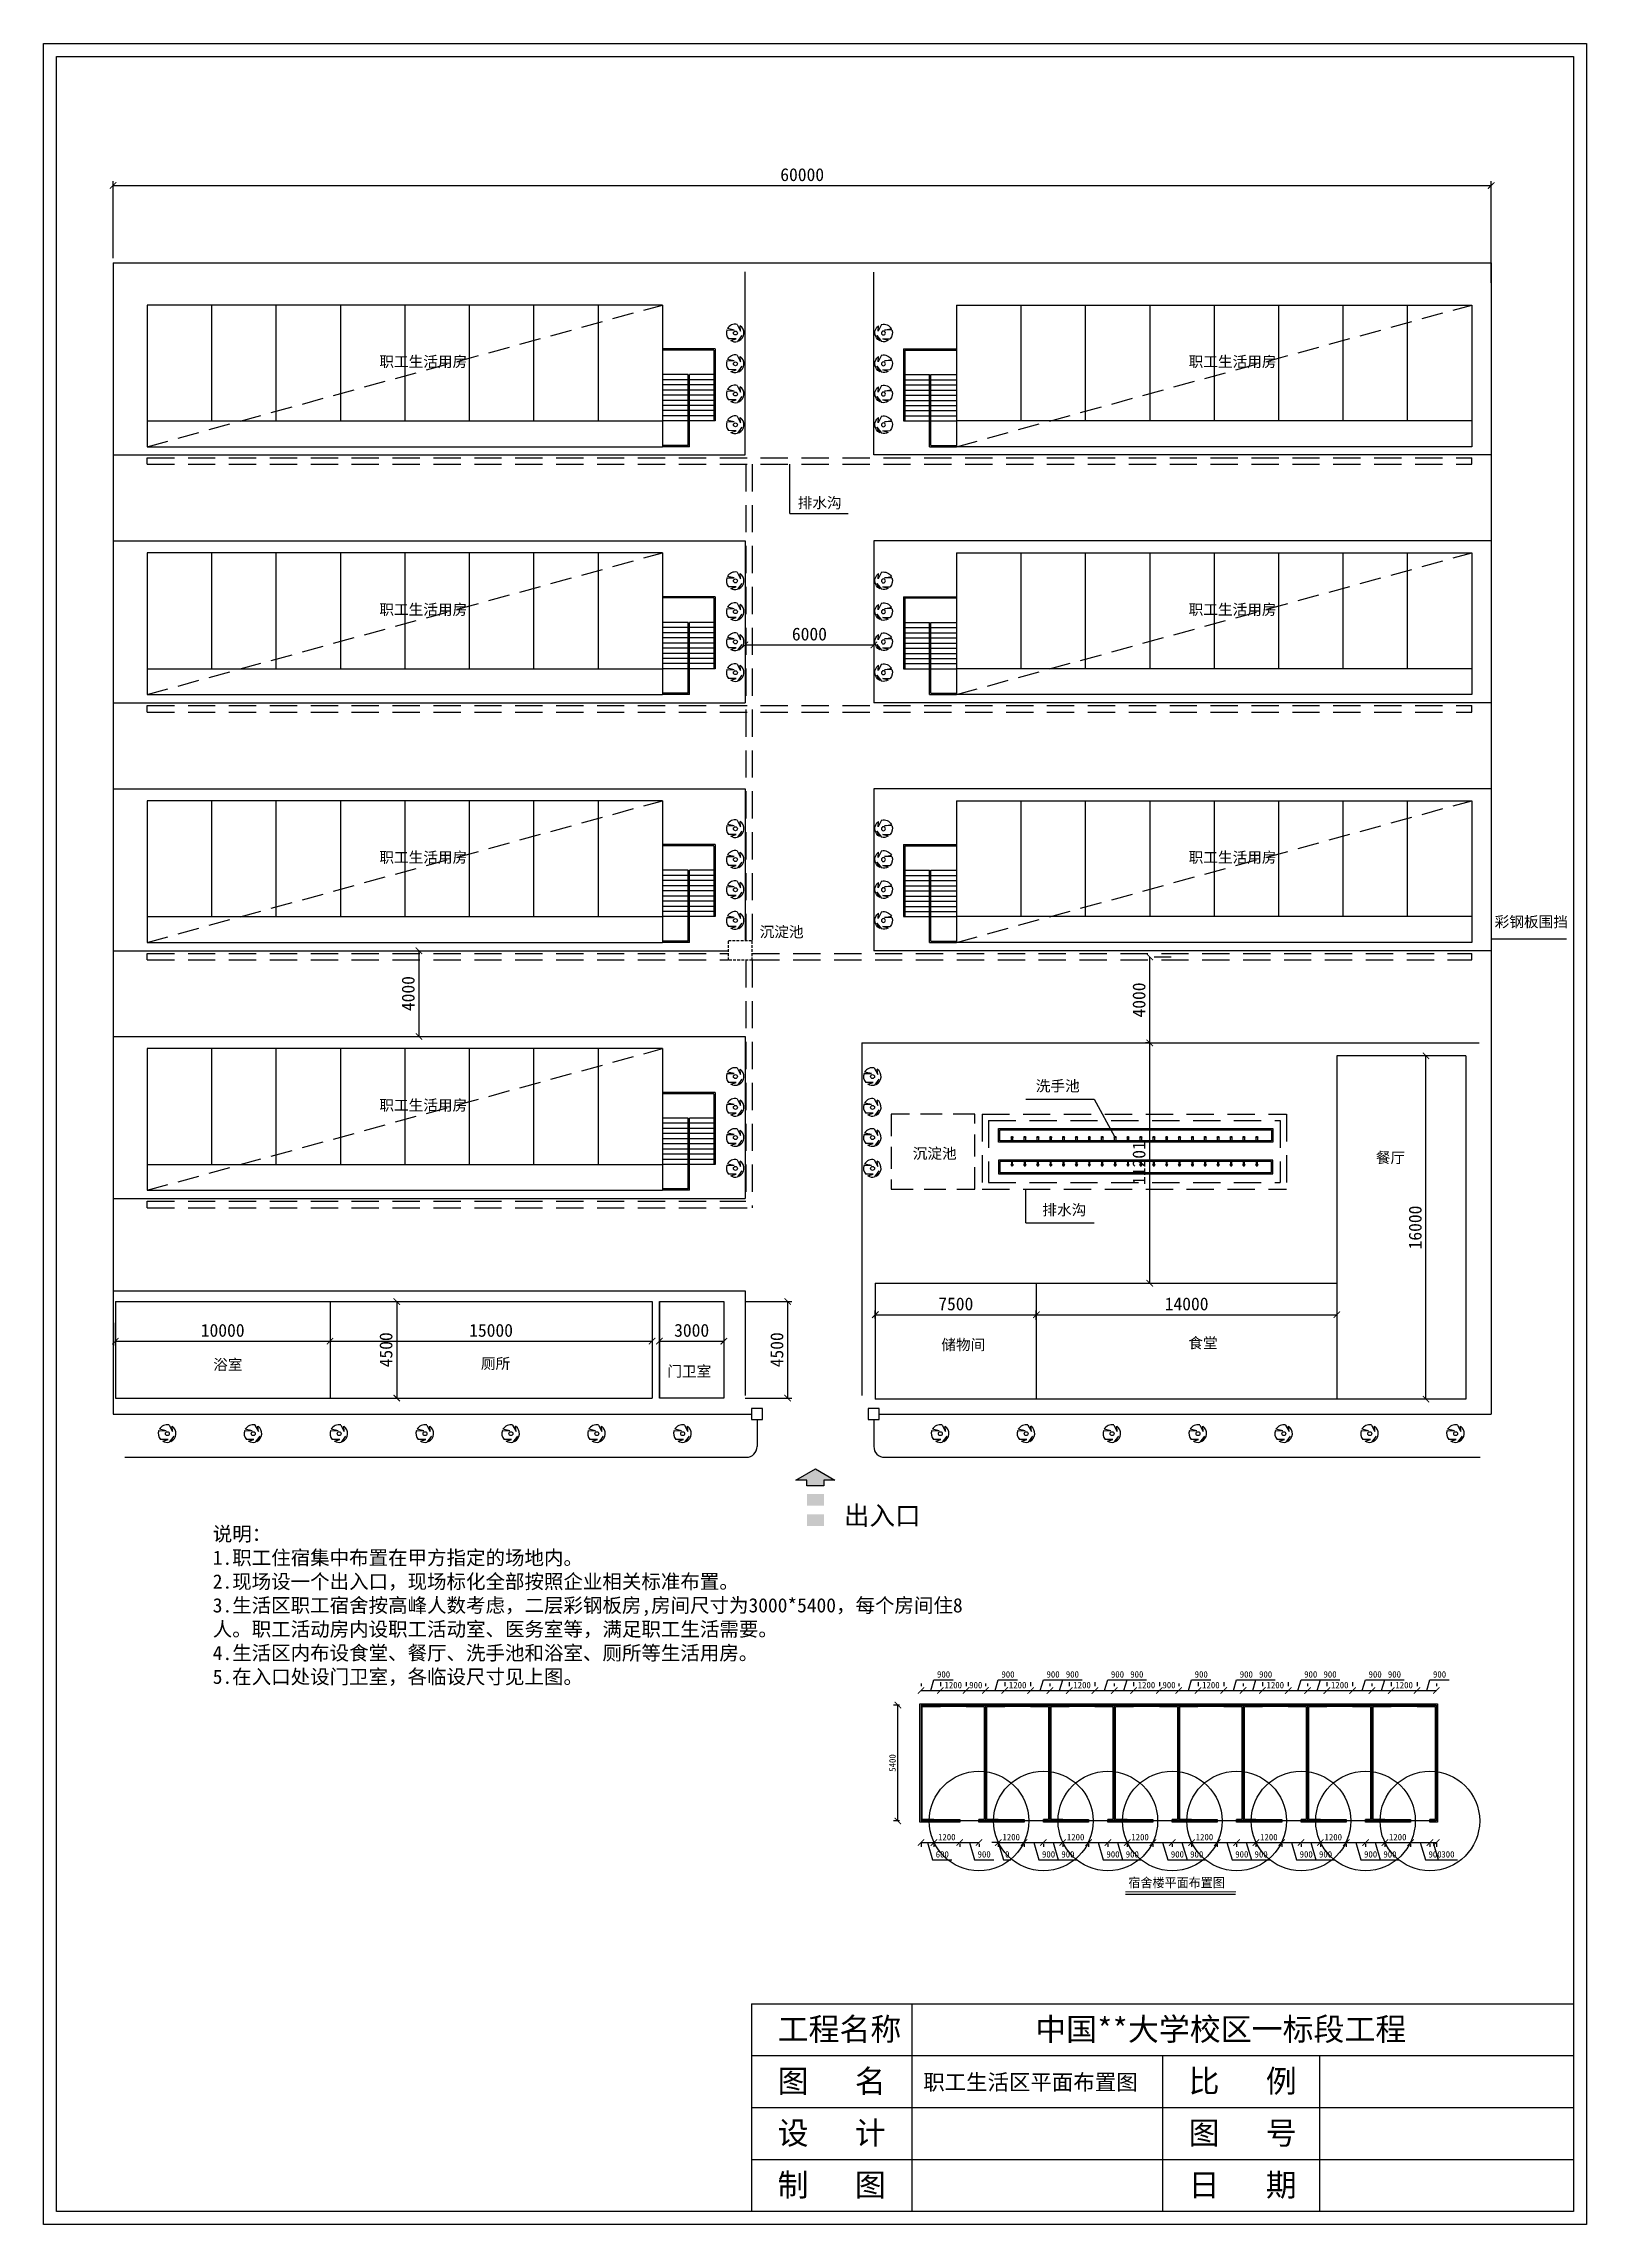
# Model space of a CAD drawing. Extents: x -583905 to 1065231, y 80891 to 497838.
# Drawn here: x -583905 to -512053, y 249977 to 351585 of the extents above; entities that cross this region are included whole.
import ezdxf

# ---------------------------------------------------------------- set-up
doc = ezdxf.new("R2010")
doc.units = 0
doc.linetypes.add('DASHED', pattern=[19.05, 12.7, -6.35])
doc.linetypes.add('DASHEDX2', pattern=[1.5, 1, -0.5])
doc.layers.get('0').update_dxf_attribs({"linetype": 'CONTINUOUS'})
doc.layers.get('DEFPOINTS').update_dxf_attribs({"linetype": 'CONTINUOUS'})
for name, color, linetype in [('CC', 7, 'CONTINUOUS'), ('LAYER3', 3, 'CONTINUOUS'), ('LAYER4', 5, 'CONTINUOUS'), ('LUNKUO', 6, 'CONTINUOUS'), ('周边', 7, 'CONTINUOUS'), ('围墙', 7, 'CONTINUOUS'), ('堆场', 7, 'DASHED'), ('墙线', 7, 'CONTINUOUS'), ('外框线', 7, 'CONTINUOUS'), ('标注', 7, 'CONTINUOUS'), ('标注临', 7, 'CONTINUOUS'), ('水', 3, 'CONTINUOUS'), ('绿化', 3, 'CONTINUOUS'), ('道路', 8, 'CONTINUOUS')]:
    doc.layers.add(name, color=color, linetype=linetype)
doc.styles.add('文字', font='SimSun.ttf')
doc.dimstyles.new('ISO-25', dxfattribs={"dimtxt": 1000, "dimasz": 300, "dimexe": 200, "dimexo": 2000, "dimgap": 500, "dimtad": 1, "dimdec": 0, "dimtxsty": 'STANDARD', "dimblk": 'ARCHTICK', "dimcen": 2.5, "dimazin": 3, "dimtfac": 1, "dimtdec": 0, "dimtmove": 0, "dimatfit": 3})

msp = doc.modelspace()

# ---------------------------------------------------------------- texts
at = {"layer": '标注', "ltscale": 500, "style": '文字'}
for s, height, p in [('职工生活用房', 500, (-568270.4, 336518.6)), ('职工生活用房', 500, (-530576.6, 336518.6)), ('排水沟', 500, (-548785, 329942.1)), ('职工生活用房', 500, (-568270.4, 324970.5)), ('职工生活用房', 500, (-530576.6, 324970.5)), ('职工生活用房', 500, (-568270.4, 313422.4)), ('职工生活用房', 500, (-530576.6, 313422.4)), ('彩钢板围挡', 500, (-516324.6, 310418.7)), ('沉淀池', 500, (-550557.1, 309950.1)), ('洗手池', 500, (-537696.4, 302770.3)), ('职工生活用房', 500, (-568270.4, 301874.2)), ('沉淀池', 500, (-543428.1, 299624.6)), ('餐厅', 500, (-521858.3, 299428.7)), ('排水沟', 500, (-537390.2, 296995.5)), ('储物间', 500, (-542094.7, 290713)), ('食堂', 500, (-530592.2, 290793.3)), ('浴室', 500, (-576006.7, 289787.6)), ('厕所', 500, (-563539.1, 289840.5)), ('门卫室', 500, (-554856.7, 289474.7)), ('出入口', 872.82, (-546635.7, 282567.1)), ('工程名称', 1056.12, (-549719.8, 258544.7)), ('中国**大学校区一标段工程', 1056.118, (-537722.3, 258544.7)), ('图   名', 1056.12, (-549719.8, 256125.4)), ('职工生活区平面布置图', 731.89, (-542936.2, 256238.3)), ('比   例', 1056.12, (-530580, 256125.4)), ('设   计', 1056.12, (-549719.8, 253706.2)), ('图   号', 1056.12, (-530580, 253706.2)), ('制   图', 1056.12, (-549719.8, 251286.9)), ('日   期', 1056.12, (-530580, 251286.9))]:
    msp.add_text(s, height=height, dxfattribs=at).set_placement(p)
at = {"layer": '标注', "ltscale": 500}
msp.add_text('宿舍楼平面布置图', height=432.05, dxfattribs=at).set_placement((-533384, 265687))
at = {"layer": '标注', "ltscale": 500, "insert": (-576029, 282481.7), "char_height": 665.354, "width": 35091.525, "attachment_point": 1, "style": '文字'}
msp.add_mtext('说明：\\P1.职工住宿集中布置在甲方指定的场地内。\\P2.现场设一个出入口，现场标化全部按照企业相关标准布置。\\P3.生活区职工宿舍按高峰人数考虑，二层彩钢板房,房间尺寸为3000*5400，每个房间住8人。职工活动房内设职工活动室、医务室等，满足职工生活需要。\\P4.生活区内布设食堂、餐厅、洗手池和浴室、厕所等生活用房。\\P5.在入口处设门卫室，各临设尺寸见上图。', dxfattribs=at)

# ---------------------------------------------------------------- blocks, each defined once
blk = doc.blocks.new('A$C3C6C44F6')
at = {"layer": '周边'}
h = blk.add_hatch(color=256, dxfattribs=at)
h.paths.add_polyline_path([(1986, 828), (786, 828), (786, 0), (1986, 0)])
h.paths.add_polyline_path([(786, 2266), (786, 1438), (1986, 1438), (1986, 2266)])
h.paths.add_polyline_path([(1986, 2844), (1986, 3244), (2771, 3244), (1386, 4044), (0, 3244), (786, 3244), (786, 2844)])
at = {"layer": '周边', "linetype": 'CONTINUOUS'}
blk.add_lwpolyline([(1986, 3244), (1986, 2844), (786, 2844), (786, 3244), (0, 3244), (1386, 4044), (2771, 3244), (1986, 3244)], dxfattribs=at)
blk = doc.blocks.new('A$C7AB25CB9')
at = {"layer": 'LAYER3'}
for p, q in [((42, 1205), (807, 1177)), ((807, 1177), (99, 1328)), ((994, 266), (219, 274)), ((445, 91), (994, 266)), ((1105, 1773), (1462, 1084)), ((1590, 617), (1120, 0)), ((1287, 60), (1590, 617)), ((1462, 1084), (1415, 1636))]:
    blk.add_line(p, q, dxfattribs=at)
blk.add_circle((924, 873), 200, dxfattribs=at)
for start, end in [(159.4395, 222.05005), (76.77535, 150.94372), (240.41806, 284.14241), (295.3565, 55.35439)]:
    blk.add_arc((897, 885), 913, start, end, dxfattribs=at)
blk = doc.blocks.new('_ARCHTICK')
at = {"color": 0, "linetype": 'BYBLOCK', "const_width": 0.15}
blk.add_lwpolyline([(-0.5, -0.5), (0.5, 0.5)], dxfattribs=at)
blk = doc.blocks.new('*D44')
at = {"layer": 'DEFPOINTS', "color": 0}
for p in [(-552224, 292977), (-549251, 292977), (-552224, 288477)]:
    blk.add_point(p, dxfattribs=at)
at = {"layer": '标注临', "color": 0}
for p, q in [((-551224, 292977), (-549051, 292977)), ((-549251, 288477), (-549251, 292977)), ((-551224, 288477), (-549051, 288477))]:
    blk.add_line(p, q, dxfattribs=at)
at = {"layer": '标注临', "color": 0, "xscale": 300, "yscale": 300, "zscale": 300}
for p, rotation in [((-549251, 292977), 90), ((-549251, 288477), 270)]:
    blk.add_blockref('_ARCHTICK', p, dxfattribs=dict(at, rotation=rotation))
at = {"layer": '标注临', "color": 0, "insert": (-549751, 290727), "char_height": 600, "attachment_point": 5, "rotation": 90}
blk.add_mtext('4500', dxfattribs=at)
blk = doc.blocks.new('*D45')
at = {"layer": 'DEFPOINTS', "color": 0}
for p in [(-570566, 292976), (-570566, 288476), (-567459, 288476)]:
    blk.add_point(p, dxfattribs=at)
at = {"layer": '标注临', "color": 0}
for p, q in [((-569566, 292976), (-567259, 292976)), ((-567459, 292976), (-567459, 288476)), ((-569566, 288476), (-567259, 288476))]:
    blk.add_line(p, q, dxfattribs=at)
at = {"layer": '标注临', "color": 0, "xscale": 300, "yscale": 300, "zscale": 300}
for p, rotation in [((-567459, 292976), 90), ((-567459, 288476), 270)]:
    blk.add_blockref('_ARCHTICK', p, dxfattribs=dict(at, rotation=rotation))
at = {"layer": '标注临', "color": 0, "insert": (-567959, 290726), "char_height": 600, "attachment_point": 5, "rotation": 90}
blk.add_mtext('4500', dxfattribs=at)
blk = doc.blocks.new('*D46')
at = {"layer": 'DEFPOINTS', "color": 0}
for p in [(-519523, 304424), (-517672, 304424), (-517672, 288424)]:
    blk.add_point(p, dxfattribs=at)
at = {"layer": '标注临', "color": 0}
for p, q in [((-518672, 304424), (-519723, 304424)), ((-519523, 288424), (-519523, 304424)), ((-518672, 288424), (-519723, 288424))]:
    blk.add_line(p, q, dxfattribs=at)
at = {"layer": '标注临', "color": 0, "xscale": 300, "yscale": 300, "zscale": 300}
for p, rotation in [((-519523, 304424), 90), ((-519523, 288424), 270)]:
    blk.add_blockref('_ARCHTICK', p, dxfattribs=dict(at, rotation=rotation))
at = {"layer": '标注临', "color": 0, "insert": (-520023, 296424), "char_height": 600, "attachment_point": 5, "rotation": 90}
blk.add_mtext('16000', dxfattribs=at)
blk = doc.blocks.new('*D48')
at = {"layer": 'DEFPOINTS', "color": 0}
for p in [(-570566, 292975), (-555566, 292977), (-555566, 291129)]:
    blk.add_point(p, dxfattribs=at)
at = {"layer": '标注临', "color": 0}
for p, q in [((-570566, 291975), (-570566, 290929)), ((-555566, 291977), (-555566, 290929)), ((-570566, 291129), (-555566, 291129))]:
    blk.add_line(p, q, dxfattribs=at)
at = {"layer": '标注临', "color": 0, "xscale": 300, "yscale": 300, "zscale": 300, "rotation": 180}
blk.add_blockref('_ARCHTICK', (-570566, 291129), dxfattribs=at)
at = {"layer": '标注临', "color": 0, "xscale": 300, "yscale": 300, "zscale": 300}
blk.add_blockref('_ARCHTICK', (-555566, 291129), dxfattribs=at)
at = {"layer": '标注临', "color": 0, "insert": (-563066, 291629), "char_height": 600, "attachment_point": 5}
blk.add_mtext('15000', dxfattribs=at)
blk = doc.blocks.new('*D41')
at = {"layer": 'DEFPOINTS', "color": 0}
for p in [(-516485, 344976), (-580667, 340596), (-516485, 339446)]:
    blk.add_point(p, dxfattribs=at)
at = {"layer": '标注临', "color": 0}
for p, q in [((-580667, 341596), (-580667, 345176)), ((-580667, 344976), (-516485, 344976)), ((-516485, 340446), (-516485, 345176))]:
    blk.add_line(p, q, dxfattribs=at)
at = {"layer": '标注临', "color": 0, "xscale": 300, "yscale": 300, "zscale": 300, "rotation": 180}
blk.add_blockref('_ARCHTICK', (-580667, 344976), dxfattribs=at)
at = {"layer": '标注临', "color": 0, "xscale": 300, "yscale": 300, "zscale": 300}
blk.add_blockref('_ARCHTICK', (-516485, 344976), dxfattribs=at)
at = {"layer": '标注临', "color": 0, "insert": (-548576, 345476), "char_height": 600, "attachment_point": 5}
blk.add_mtext('60000', dxfattribs=at)
blk = doc.blocks.new('*D49')
at = {"layer": 'DEFPOINTS', "color": 0}
for p in [(-580566, 292975), (-570566, 292975), (-570566, 291129)]:
    blk.add_point(p, dxfattribs=at)
at = {"layer": '标注临', "color": 0}
for p, q in [((-580566, 291975), (-580566, 290929)), ((-570566, 291975), (-570566, 290929)), ((-580566, 291129), (-570566, 291129))]:
    blk.add_line(p, q, dxfattribs=at)
at = {"layer": '标注临', "color": 0, "xscale": 300, "yscale": 300, "zscale": 300, "rotation": 180}
blk.add_blockref('_ARCHTICK', (-580566, 291129), dxfattribs=at)
at = {"layer": '标注临', "color": 0, "xscale": 300, "yscale": 300, "zscale": 300}
blk.add_blockref('_ARCHTICK', (-570566, 291129), dxfattribs=at)
at = {"layer": '标注临', "color": 0, "insert": (-575566, 291629), "char_height": 600, "attachment_point": 5}
blk.add_mtext('10000', dxfattribs=at)
blk = doc.blocks.new('*D50')
at = {"layer": 'DEFPOINTS', "color": 0}
for p in [(-566340, 309323), (-566424, 305323), (-565953, 305323)]:
    blk.add_point(p, dxfattribs=at)
at = {"layer": '标注临', "color": 0}
for p, q in [((-567340, 309323), (-566624, 309323)), ((-566424, 309323), (-566424, 305323)), ((-566953, 305323), (-566624, 305323))]:
    blk.add_line(p, q, dxfattribs=at)
at = {"layer": '标注临', "color": 0, "xscale": 300, "yscale": 300, "zscale": 300}
for p, rotation in [((-566424, 309323), 90), ((-566424, 305323), 270)]:
    blk.add_blockref('_ARCHTICK', p, dxfattribs=dict(at, rotation=rotation))
at = {"layer": '标注临', "color": 0, "insert": (-566924, 307323), "char_height": 600, "attachment_point": 5, "rotation": 90}
blk.add_mtext('4000', dxfattribs=at)
blk = doc.blocks.new('*D42')
at = {"layer": 'DEFPOINTS', "color": 0}
for p in [(-523672, 292361), (-523672, 292361), (-537672, 291124)]:
    blk.add_point(p, dxfattribs=at)
at = {"layer": '标注临', "color": 0}
for p, q in [((-523672, 293361), (-523672, 292561)), ((-537672, 292124), (-537672, 292561)), ((-537672, 292361), (-523672, 292361))]:
    blk.add_line(p, q, dxfattribs=at)
at = {"layer": '标注临', "color": 0, "xscale": 300, "yscale": 300, "zscale": 300, "rotation": 180}
blk.add_blockref('_ARCHTICK', (-537672, 292361), dxfattribs=at)
at = {"layer": '标注临', "color": 0, "xscale": 300, "yscale": 300, "zscale": 300}
blk.add_blockref('_ARCHTICK', (-523672, 292361), dxfattribs=at)
at = {"layer": '标注临', "color": 0, "insert": (-530672, 292861), "char_height": 600, "attachment_point": 5}
blk.add_mtext('14000', dxfattribs=at)
blk = doc.blocks.new('*D51')
at = {"layer": 'DEFPOINTS', "color": 0}
for p in [(-532387, 305025), (-531426, 305025), (-532237, 293824)]:
    blk.add_point(p, dxfattribs=at)
at = {"layer": '标注临', "color": 0}
for p, q in [((-532426, 305025), (-532587, 305025)), ((-532387, 293824), (-532387, 305025)), ((-533237, 293824), (-532587, 293824))]:
    blk.add_line(p, q, dxfattribs=at)
at = {"layer": '标注临', "color": 0, "xscale": 300, "yscale": 300, "zscale": 300}
for p, rotation in [((-532387, 305025), 90), ((-532387, 293824), 270)]:
    blk.add_blockref('_ARCHTICK', p, dxfattribs=dict(at, rotation=rotation))
at = {"layer": '标注临', "color": 0, "insert": (-532887, 299425), "char_height": 600, "attachment_point": 5, "rotation": 90}
blk.add_mtext('11201', dxfattribs=at)
blk = doc.blocks.new('*D52')
at = {"layer": 'DEFPOINTS', "color": 0}
for p in [(-555224, 292977), (-552224, 292977), (-552224, 291129)]:
    blk.add_point(p, dxfattribs=at)
at = {"layer": '标注临', "color": 0}
for p, q in [((-555224, 291977), (-555224, 290929)), ((-552224, 291977), (-552224, 290929)), ((-555224, 291129), (-552224, 291129))]:
    blk.add_line(p, q, dxfattribs=at)
at = {"layer": '标注临', "color": 0, "xscale": 300, "yscale": 300, "zscale": 300, "rotation": 180}
blk.add_blockref('_ARCHTICK', (-555224, 291129), dxfattribs=at)
at = {"layer": '标注临', "color": 0, "xscale": 300, "yscale": 300, "zscale": 300}
blk.add_blockref('_ARCHTICK', (-552224, 291129), dxfattribs=at)
at = {"layer": '标注临', "color": 0, "insert": (-553724, 291629), "char_height": 600, "attachment_point": 5}
blk.add_mtext('3000', dxfattribs=at)
blk = doc.blocks.new('*D43')
at = {"layer": 'DEFPOINTS', "color": 0}
for p in [(-537672, 292361), (-545172, 291189), (-537672, 291124)]:
    blk.add_point(p, dxfattribs=at)
at = {"layer": '标注临', "color": 0}
for p, q in [((-545172, 292189), (-545172, 292561)), ((-545172, 292361), (-537672, 292361)), ((-537672, 292124), (-537672, 292561))]:
    blk.add_line(p, q, dxfattribs=at)
at = {"layer": '标注临', "color": 0, "xscale": 300, "yscale": 300, "zscale": 300, "rotation": 180}
blk.add_blockref('_ARCHTICK', (-545172, 292361), dxfattribs=at)
at = {"layer": '标注临', "color": 0, "xscale": 300, "yscale": 300, "zscale": 300}
blk.add_blockref('_ARCHTICK', (-537672, 292361), dxfattribs=at)
at = {"layer": '标注临', "color": 0, "insert": (-541422, 292861), "char_height": 600, "attachment_point": 5}
blk.add_mtext('7500', dxfattribs=at)
blk = doc.blocks.new('*D47')
at = {"layer": 'DEFPOINTS', "color": 0}
for p in [(-532387, 309025), (-532387, 309025), (-531426, 305025)]:
    blk.add_point(p, dxfattribs=at)
at = {"layer": '标注临', "color": 0}
for p, q in [((-532387, 305025), (-532387, 309025)), ((-531387, 309025), (-532187, 309025)), ((-532426, 305025), (-532587, 305025))]:
    blk.add_line(p, q, dxfattribs=at)
at = {"layer": '标注临', "color": 0, "xscale": 300, "yscale": 300, "zscale": 300}
for p, rotation in [((-532387, 309025), 90), ((-532387, 305025), 270)]:
    blk.add_blockref('_ARCHTICK', p, dxfattribs=dict(at, rotation=rotation))
at = {"layer": '标注临', "color": 0, "insert": (-532887, 307025), "char_height": 600, "attachment_point": 5, "rotation": 90}
blk.add_mtext('4000', dxfattribs=at)
blk = doc.blocks.new('*D40')
at = {"layer": 'DEFPOINTS', "color": 0}
for p in [(-551239, 323572), (-545239, 323572), (-545239, 323572)]:
    blk.add_point(p, dxfattribs=at)
at = {"layer": '标注临', "color": 0}
for p, q in [((-551239, 324572), (-551239, 323772)), ((-545239, 324572), (-545239, 323772)), ((-551239, 323572), (-545239, 323572))]:
    blk.add_line(p, q, dxfattribs=at)
at = {"layer": '标注临', "color": 0, "xscale": 300, "yscale": 300, "zscale": 300, "rotation": 180}
blk.add_blockref('_ARCHTICK', (-551239, 323572), dxfattribs=at)
at = {"layer": '标注临', "color": 0, "xscale": 300, "yscale": 300, "zscale": 300}
blk.add_blockref('_ARCHTICK', (-545239, 323572), dxfattribs=at)
at = {"layer": '标注临', "color": 0, "insert": (-548239, 324072), "char_height": 600, "attachment_point": 5}
blk.add_mtext('6000', dxfattribs=at)
blk = doc.blocks.new('*D64')
at = {"layer": 'DEFPOINTS', "color": 0}
for p in [(-525341, 268714), (-524441, 268714), (-524441, 267767)]:
    blk.add_point(p, dxfattribs=at)
at = {"layer": '标注临', "color": 0}
for p, q in [((-525341, 267767), (-524441, 267767)), ((-525341, 267714), (-525341, 267567)), ((-524891, 267767), (-524651, 266967)), ((-524441, 267714), (-524441, 267567)), ((-524651, 266967), (-523751, 266967))]:
    blk.add_line(p, q, dxfattribs=at)
at = {"layer": '标注临', "color": 0, "xscale": 300, "yscale": 300, "zscale": 300, "rotation": 180}
blk.add_blockref('_ARCHTICK', (-525341, 267767), dxfattribs=at)
at = {"layer": '标注临', "color": 0, "xscale": 300, "yscale": 300, "zscale": 300}
blk.add_blockref('_ARCHTICK', (-524441, 267767), dxfattribs=at)
at = {"layer": '标注临', "color": 0, "insert": (-524201, 267217), "char_height": 300, "attachment_point": 5}
blk.add_mtext('900', dxfattribs=at)
blk = doc.blocks.new('*D65')
at = {"layer": 'DEFPOINTS', "color": 0}
for p in [(-524141, 274851), (-525041, 274174), (-524141, 274234)]:
    blk.add_point(p, dxfattribs=at)
at = {"layer": '标注临', "color": 0}
for p, q in [((-525041, 275174), (-525041, 275051)), ((-525041, 274851), (-524141, 274851)), ((-524591, 274851), (-524441, 275351)), ((-524441, 275351), (-523541, 275351)), ((-524141, 275234), (-524141, 275051))]:
    blk.add_line(p, q, dxfattribs=at)
at = {"layer": '标注临', "color": 0, "xscale": 300, "yscale": 300, "zscale": 300, "rotation": 180}
blk.add_blockref('_ARCHTICK', (-525041, 274851), dxfattribs=at)
at = {"layer": '标注临', "color": 0, "xscale": 300, "yscale": 300, "zscale": 300}
blk.add_blockref('_ARCHTICK', (-524141, 274851), dxfattribs=at)
at = {"layer": '标注临', "color": 0, "insert": (-523991, 275601), "char_height": 300, "attachment_point": 5}
blk.add_mtext('900', dxfattribs=at)
blk = doc.blocks.new('*D85')
at = {"layer": 'DEFPOINTS', "color": 0}
for p in [(-539441, 268714), (-539441, 268714), (-539441, 267767)]:
    blk.add_point(p, dxfattribs=at)
at = {"layer": '标注临', "color": 0}
for p, q in [((-539441, 267767), (-539741, 267767)), ((-539441, 267767), (-539141, 267767)), ((-539441, 267767), (-539201, 266967)), ((-539441, 267714), (-539441, 267567)), ((-539441, 267714), (-539441, 267567)), ((-539201, 266967), (-538851, 266967))]:
    blk.add_line(p, q, dxfattribs=at)
at = {"layer": '标注临', "color": 0, "xscale": 300, "yscale": 300, "zscale": 300}
blk.add_blockref('_ARCHTICK', (-539441, 267767), dxfattribs=at)
at = {"layer": '标注临', "color": 0, "xscale": 300, "yscale": 300, "zscale": 300, "rotation": 180}
blk.add_blockref('_ARCHTICK', (-539441, 267767), dxfattribs=at)
at = {"layer": '标注临', "color": 0, "insert": (-539026, 267217), "char_height": 300, "attachment_point": 5}
blk.add_mtext('0', dxfattribs=at)
blk = doc.blocks.new('*D86')
at = {"layer": 'DEFPOINTS', "color": 0}
for p in [(-540041, 274851), (-540941, 274234), (-540041, 274174)]:
    blk.add_point(p, dxfattribs=at)
at = {"layer": '标注临', "color": 0}
for p, q in [((-540941, 275234), (-540941, 275051)), ((-540941, 274851), (-540041, 274851)), ((-540041, 275174), (-540041, 275051))]:
    blk.add_line(p, q, dxfattribs=at)
at = {"layer": '标注临', "color": 0, "xscale": 300, "yscale": 300, "zscale": 300, "rotation": 180}
blk.add_blockref('_ARCHTICK', (-540941, 274851), dxfattribs=at)
at = {"layer": '标注临', "color": 0, "xscale": 300, "yscale": 300, "zscale": 300}
blk.add_blockref('_ARCHTICK', (-540041, 274851), dxfattribs=at)
at = {"layer": '标注临', "color": 0, "insert": (-540491, 275101), "char_height": 300, "attachment_point": 5}
blk.add_mtext('900', dxfattribs=at)
blk = doc.blocks.new('*D87')
at = {"layer": 'DEFPOINTS', "color": 0}
for p in [(-544120, 274174), (-543041, 274174), (-543041, 268774)]:
    blk.add_point(p, dxfattribs=at)
at = {"layer": '标注临', "color": 0}
for p, q in [((-544041, 274174), (-544320, 274174)), ((-544120, 268774), (-544120, 274174)), ((-544041, 268774), (-544320, 268774))]:
    blk.add_line(p, q, dxfattribs=at)
at = {"layer": '标注临', "color": 0, "xscale": 300, "yscale": 300, "zscale": 300}
for p, rotation in [((-544120, 274174), 90), ((-544120, 268774), 270)]:
    blk.add_blockref('_ARCHTICK', p, dxfattribs=dict(at, rotation=rotation))
at = {"layer": '标注临', "color": 0, "insert": (-544370, 271474), "char_height": 300, "attachment_point": 5, "rotation": 90}
blk.add_mtext('5400', dxfattribs=at)
blk = doc.blocks.new('*D88')
at = {"layer": 'DEFPOINTS', "color": 0}
for p in [(-541241, 268714), (-540341, 268714), (-540341, 267767)]:
    blk.add_point(p, dxfattribs=at)
at = {"layer": '标注临', "color": 0}
for p, q in [((-541241, 267767), (-540341, 267767)), ((-541241, 267714), (-541241, 267567)), ((-540791, 267767), (-540551, 266967)), ((-540341, 267714), (-540341, 267567)), ((-540551, 266967), (-539651, 266967))]:
    blk.add_line(p, q, dxfattribs=at)
at = {"layer": '标注临', "color": 0, "xscale": 300, "yscale": 300, "zscale": 300, "rotation": 180}
blk.add_blockref('_ARCHTICK', (-541241, 267767), dxfattribs=at)
at = {"layer": '标注临', "color": 0, "xscale": 300, "yscale": 300, "zscale": 300}
blk.add_blockref('_ARCHTICK', (-540341, 267767), dxfattribs=at)
at = {"layer": '标注临', "color": 0, "insert": (-540101, 267217), "char_height": 300, "attachment_point": 5}
blk.add_mtext('900', dxfattribs=at)
blk = doc.blocks.new('*D89')
at = {"layer": 'DEFPOINTS', "color": 0}
for p in [(-542441, 268714), (-541241, 268714), (-541241, 267767)]:
    blk.add_point(p, dxfattribs=at)
at = {"layer": '标注临', "color": 0}
for p, q in [((-542441, 267767), (-541241, 267767)), ((-542441, 267714), (-542441, 267567)), ((-541241, 267714), (-541241, 267567))]:
    blk.add_line(p, q, dxfattribs=at)
at = {"layer": '标注临', "color": 0, "xscale": 300, "yscale": 300, "zscale": 300, "rotation": 180}
blk.add_blockref('_ARCHTICK', (-542441, 267767), dxfattribs=at)
at = {"layer": '标注临', "color": 0, "xscale": 300, "yscale": 300, "zscale": 300}
blk.add_blockref('_ARCHTICK', (-541241, 267767), dxfattribs=at)
at = {"layer": '标注临', "color": 0, "insert": (-541841, 268017), "char_height": 300, "attachment_point": 5}
blk.add_mtext('1200', dxfattribs=at)
blk = doc.blocks.new('*D90')
at = {"layer": 'DEFPOINTS', "color": 0}
for p in [(-543041, 268774), (-542441, 268714), (-542441, 267767)]:
    blk.add_point(p, dxfattribs=at)
at = {"layer": '标注临', "color": 0}
for p, q in [((-543041, 267774), (-543041, 267567)), ((-543041, 267767), (-542441, 267767)), ((-542741, 267767), (-542501, 266967)), ((-542441, 267714), (-542441, 267567)), ((-542501, 266967), (-541601, 266967))]:
    blk.add_line(p, q, dxfattribs=at)
at = {"layer": '标注临', "color": 0, "xscale": 300, "yscale": 300, "zscale": 300, "rotation": 180}
blk.add_blockref('_ARCHTICK', (-543041, 267767), dxfattribs=at)
at = {"layer": '标注临', "color": 0, "xscale": 300, "yscale": 300, "zscale": 300}
blk.add_blockref('_ARCHTICK', (-542441, 267767), dxfattribs=at)
at = {"layer": '标注临', "color": 0, "insert": (-542051, 267217), "char_height": 300, "attachment_point": 5}
blk.add_mtext('600', dxfattribs=at)
blk = doc.blocks.new('*D91')
at = {"layer": 'DEFPOINTS', "color": 0}
for p in [(-540941, 274851), (-542141, 274234), (-540941, 274234)]:
    blk.add_point(p, dxfattribs=at)
at = {"layer": '标注临', "color": 0}
for p, q in [((-542141, 275234), (-542141, 275051)), ((-542141, 274851), (-540941, 274851)), ((-540941, 275234), (-540941, 275051))]:
    blk.add_line(p, q, dxfattribs=at)
at = {"layer": '标注临', "color": 0, "xscale": 300, "yscale": 300, "zscale": 300, "rotation": 180}
blk.add_blockref('_ARCHTICK', (-542141, 274851), dxfattribs=at)
at = {"layer": '标注临', "color": 0, "xscale": 300, "yscale": 300, "zscale": 300}
blk.add_blockref('_ARCHTICK', (-540941, 274851), dxfattribs=at)
at = {"layer": '标注临', "color": 0, "insert": (-541541, 275101), "char_height": 300, "attachment_point": 5}
blk.add_mtext('1200', dxfattribs=at)
blk = doc.blocks.new('*D92')
at = {"layer": 'DEFPOINTS', "color": 0}
for p in [(-542141, 274851), (-543041, 274174), (-542141, 274234)]:
    blk.add_point(p, dxfattribs=at)
at = {"layer": '标注临', "color": 0}
for p, q in [((-543041, 275174), (-543041, 275051)), ((-543041, 274851), (-542141, 274851)), ((-542591, 274851), (-542441, 275351)), ((-542441, 275351), (-541541, 275351)), ((-542141, 275234), (-542141, 275051))]:
    blk.add_line(p, q, dxfattribs=at)
at = {"layer": '标注临', "color": 0, "xscale": 300, "yscale": 300, "zscale": 300, "rotation": 180}
blk.add_blockref('_ARCHTICK', (-543041, 274851), dxfattribs=at)
at = {"layer": '标注临', "color": 0, "xscale": 300, "yscale": 300, "zscale": 300}
blk.add_blockref('_ARCHTICK', (-542141, 274851), dxfattribs=at)
at = {"layer": '标注临', "color": 0, "insert": (-541991, 275601), "char_height": 300, "attachment_point": 5}
blk.add_mtext('900', dxfattribs=at)
blk = doc.blocks.new('1')
at = {"layer": '围墙'}
blk.add_circle((0, 0), 2319, dxfattribs=at)
blk = doc.blocks.new('4')
at = {"layer": '水'}
for p, q in [((0, 25), (1200, 25)), ((0, -25), (1200, -25))]:
    blk.add_line(p, q, dxfattribs=at)
blk.add_lwpolyline([(0, 60), (1200, 60), (1200, -60), (0, -60)], close=True, dxfattribs=at)
blk = doc.blocks.new('*D66')
at = {"layer": 'DEFPOINTS', "color": 0}
for p in [(-528341, 268714), (-527441, 268714), (-527441, 267767)]:
    blk.add_point(p, dxfattribs=at)
at = {"layer": '标注临', "color": 0}
for p, q in [((-528341, 267767), (-527441, 267767)), ((-528341, 267714), (-528341, 267567)), ((-527891, 267767), (-527651, 266967)), ((-527441, 267714), (-527441, 267567)), ((-527651, 266967), (-526751, 266967))]:
    blk.add_line(p, q, dxfattribs=at)
at = {"layer": '标注临', "color": 0, "xscale": 300, "yscale": 300, "zscale": 300, "rotation": 180}
blk.add_blockref('_ARCHTICK', (-528341, 267767), dxfattribs=at)
at = {"layer": '标注临', "color": 0, "xscale": 300, "yscale": 300, "zscale": 300}
blk.add_blockref('_ARCHTICK', (-527441, 267767), dxfattribs=at)
at = {"layer": '标注临', "color": 0, "insert": (-527201, 267217), "char_height": 300, "attachment_point": 5}
blk.add_mtext('900', dxfattribs=at)
blk = doc.blocks.new('*D67')
at = {"layer": 'DEFPOINTS', "color": 0}
for p in [(-527441, 268714), (-526241, 268714), (-526241, 267767)]:
    blk.add_point(p, dxfattribs=at)
at = {"layer": '标注临', "color": 0}
for p, q in [((-527441, 267767), (-526241, 267767)), ((-527441, 267714), (-527441, 267567)), ((-526241, 267714), (-526241, 267567))]:
    blk.add_line(p, q, dxfattribs=at)
at = {"layer": '标注临', "color": 0, "xscale": 300, "yscale": 300, "zscale": 300, "rotation": 180}
blk.add_blockref('_ARCHTICK', (-527441, 267767), dxfattribs=at)
at = {"layer": '标注临', "color": 0, "xscale": 300, "yscale": 300, "zscale": 300}
blk.add_blockref('_ARCHTICK', (-526241, 267767), dxfattribs=at)
at = {"layer": '标注临', "color": 0, "insert": (-526841, 268017), "char_height": 300, "attachment_point": 5}
blk.add_mtext('1200', dxfattribs=at)
blk = doc.blocks.new('*D68')
at = {"layer": 'DEFPOINTS', "color": 0}
for p in [(-526241, 268714), (-525341, 268714), (-525341, 267767)]:
    blk.add_point(p, dxfattribs=at)
at = {"layer": '标注临', "color": 0}
for p, q in [((-526241, 267767), (-525341, 267767)), ((-526241, 267714), (-526241, 267567)), ((-525791, 267767), (-525551, 266967)), ((-525341, 267714), (-525341, 267567)), ((-525551, 266967), (-524651, 266967))]:
    blk.add_line(p, q, dxfattribs=at)
at = {"layer": '标注临', "color": 0, "xscale": 300, "yscale": 300, "zscale": 300, "rotation": 180}
blk.add_blockref('_ARCHTICK', (-526241, 267767), dxfattribs=at)
at = {"layer": '标注临', "color": 0, "xscale": 300, "yscale": 300, "zscale": 300}
blk.add_blockref('_ARCHTICK', (-525341, 267767), dxfattribs=at)
at = {"layer": '标注临', "color": 0, "insert": (-525101, 267217), "char_height": 300, "attachment_point": 5}
blk.add_mtext('900', dxfattribs=at)
blk = doc.blocks.new('*D69')
at = {"layer": 'DEFPOINTS', "color": 0}
for p in [(-534341, 268714), (-533441, 268714), (-533441, 267767)]:
    blk.add_point(p, dxfattribs=at)
at = {"layer": '标注临', "color": 0}
for p, q in [((-534341, 267767), (-533441, 267767)), ((-534341, 267714), (-534341, 267567)), ((-533891, 267767), (-533651, 266967)), ((-533441, 267714), (-533441, 267567)), ((-533651, 266967), (-532751, 266967))]:
    blk.add_line(p, q, dxfattribs=at)
at = {"layer": '标注临', "color": 0, "xscale": 300, "yscale": 300, "zscale": 300, "rotation": 180}
blk.add_blockref('_ARCHTICK', (-534341, 267767), dxfattribs=at)
at = {"layer": '标注临', "color": 0, "xscale": 300, "yscale": 300, "zscale": 300}
blk.add_blockref('_ARCHTICK', (-533441, 267767), dxfattribs=at)
at = {"layer": '标注临', "color": 0, "insert": (-533201, 267217), "char_height": 300, "attachment_point": 5}
blk.add_mtext('900', dxfattribs=at)
blk = doc.blocks.new('*D70')
at = {"layer": 'DEFPOINTS', "color": 0}
for p in [(-529241, 268714), (-528341, 268714), (-528341, 267767)]:
    blk.add_point(p, dxfattribs=at)
at = {"layer": '标注临', "color": 0}
for p, q in [((-529241, 267767), (-528341, 267767)), ((-529241, 267714), (-529241, 267567)), ((-528791, 267767), (-528551, 266967)), ((-528341, 267714), (-528341, 267567)), ((-528551, 266967), (-527651, 266967))]:
    blk.add_line(p, q, dxfattribs=at)
at = {"layer": '标注临', "color": 0, "xscale": 300, "yscale": 300, "zscale": 300, "rotation": 180}
blk.add_blockref('_ARCHTICK', (-529241, 267767), dxfattribs=at)
at = {"layer": '标注临', "color": 0, "xscale": 300, "yscale": 300, "zscale": 300}
blk.add_blockref('_ARCHTICK', (-528341, 267767), dxfattribs=at)
at = {"layer": '标注临', "color": 0, "insert": (-528101, 267217), "char_height": 300, "attachment_point": 5}
blk.add_mtext('900', dxfattribs=at)
blk = doc.blocks.new('*D71')
at = {"layer": 'DEFPOINTS', "color": 0}
for p in [(-533441, 268714), (-532241, 268714), (-532241, 267767)]:
    blk.add_point(p, dxfattribs=at)
at = {"layer": '标注临', "color": 0}
for p, q in [((-533441, 267767), (-532241, 267767)), ((-533441, 267714), (-533441, 267567)), ((-532241, 267714), (-532241, 267567))]:
    blk.add_line(p, q, dxfattribs=at)
at = {"layer": '标注临', "color": 0, "xscale": 300, "yscale": 300, "zscale": 300, "rotation": 180}
blk.add_blockref('_ARCHTICK', (-533441, 267767), dxfattribs=at)
at = {"layer": '标注临', "color": 0, "xscale": 300, "yscale": 300, "zscale": 300}
blk.add_blockref('_ARCHTICK', (-532241, 267767), dxfattribs=at)
at = {"layer": '标注临', "color": 0, "insert": (-532841, 268017), "char_height": 300, "attachment_point": 5}
blk.add_mtext('1200', dxfattribs=at)
blk = doc.blocks.new('*D72')
at = {"layer": 'DEFPOINTS', "color": 0}
for p in [(-532241, 268714), (-531341, 268714), (-531341, 267767)]:
    blk.add_point(p, dxfattribs=at)
at = {"layer": '标注临', "color": 0}
for p, q in [((-532241, 267767), (-531341, 267767)), ((-532241, 267714), (-532241, 267567)), ((-531791, 267767), (-531551, 266967)), ((-531341, 267714), (-531341, 267567)), ((-531551, 266967), (-530651, 266967))]:
    blk.add_line(p, q, dxfattribs=at)
at = {"layer": '标注临', "color": 0, "xscale": 300, "yscale": 300, "zscale": 300, "rotation": 180}
blk.add_blockref('_ARCHTICK', (-532241, 267767), dxfattribs=at)
at = {"layer": '标注临', "color": 0, "xscale": 300, "yscale": 300, "zscale": 300}
blk.add_blockref('_ARCHTICK', (-531341, 267767), dxfattribs=at)
at = {"layer": '标注临', "color": 0, "insert": (-531101, 267217), "char_height": 300, "attachment_point": 5}
blk.add_mtext('900', dxfattribs=at)
blk = doc.blocks.new('*D73')
at = {"layer": 'DEFPOINTS', "color": 0}
for p in [(-531341, 268714), (-530441, 268714), (-530441, 267767)]:
    blk.add_point(p, dxfattribs=at)
at = {"layer": '标注临', "color": 0}
for p, q in [((-531341, 267767), (-530441, 267767)), ((-531341, 267714), (-531341, 267567)), ((-530891, 267767), (-530651, 266967)), ((-530441, 267714), (-530441, 267567)), ((-530651, 266967), (-529751, 266967))]:
    blk.add_line(p, q, dxfattribs=at)
at = {"layer": '标注临', "color": 0, "xscale": 300, "yscale": 300, "zscale": 300, "rotation": 180}
blk.add_blockref('_ARCHTICK', (-531341, 267767), dxfattribs=at)
at = {"layer": '标注临', "color": 0, "xscale": 300, "yscale": 300, "zscale": 300}
blk.add_blockref('_ARCHTICK', (-530441, 267767), dxfattribs=at)
at = {"layer": '标注临', "color": 0, "insert": (-530201, 267217), "char_height": 300, "attachment_point": 5}
blk.add_mtext('900', dxfattribs=at)
blk = doc.blocks.new('*D74')
at = {"layer": 'DEFPOINTS', "color": 0}
for p in [(-530441, 268714), (-529241, 268714), (-529241, 267767)]:
    blk.add_point(p, dxfattribs=at)
at = {"layer": '标注临', "color": 0}
for p, q in [((-530441, 267767), (-529241, 267767)), ((-530441, 267714), (-530441, 267567)), ((-529241, 267714), (-529241, 267567))]:
    blk.add_line(p, q, dxfattribs=at)
at = {"layer": '标注临', "color": 0, "xscale": 300, "yscale": 300, "zscale": 300, "rotation": 180}
blk.add_blockref('_ARCHTICK', (-530441, 267767), dxfattribs=at)
at = {"layer": '标注临', "color": 0, "xscale": 300, "yscale": 300, "zscale": 300}
blk.add_blockref('_ARCHTICK', (-529241, 267767), dxfattribs=at)
at = {"layer": '标注临', "color": 0, "insert": (-529841, 268017), "char_height": 300, "attachment_point": 5}
blk.add_mtext('1200', dxfattribs=at)
blk = doc.blocks.new('*D93')
at = {"layer": 'DEFPOINTS', "color": 0}
for p in [(-535241, 268714), (-534341, 268714), (-534341, 267767)]:
    blk.add_point(p, dxfattribs=at)
at = {"layer": '标注临', "color": 0}
for p, q in [((-535241, 267767), (-534341, 267767)), ((-535241, 267714), (-535241, 267567)), ((-534791, 267767), (-534551, 266967)), ((-534341, 267714), (-534341, 267567)), ((-534551, 266967), (-533651, 266967))]:
    blk.add_line(p, q, dxfattribs=at)
at = {"layer": '标注临', "color": 0, "xscale": 300, "yscale": 300, "zscale": 300, "rotation": 180}
blk.add_blockref('_ARCHTICK', (-535241, 267767), dxfattribs=at)
at = {"layer": '标注临', "color": 0, "xscale": 300, "yscale": 300, "zscale": 300}
blk.add_blockref('_ARCHTICK', (-534341, 267767), dxfattribs=at)
at = {"layer": '标注临', "color": 0, "insert": (-534101, 267217), "char_height": 300, "attachment_point": 5}
blk.add_mtext('900', dxfattribs=at)
blk = doc.blocks.new('*D94')
at = {"layer": 'DEFPOINTS', "color": 0}
for p in [(-536441, 268714), (-535241, 268714), (-535241, 267767)]:
    blk.add_point(p, dxfattribs=at)
at = {"layer": '标注临', "color": 0}
for p, q in [((-536441, 267767), (-535241, 267767)), ((-536441, 267714), (-536441, 267567)), ((-535241, 267714), (-535241, 267567))]:
    blk.add_line(p, q, dxfattribs=at)
at = {"layer": '标注临', "color": 0, "xscale": 300, "yscale": 300, "zscale": 300, "rotation": 180}
blk.add_blockref('_ARCHTICK', (-536441, 267767), dxfattribs=at)
at = {"layer": '标注临', "color": 0, "xscale": 300, "yscale": 300, "zscale": 300}
blk.add_blockref('_ARCHTICK', (-535241, 267767), dxfattribs=at)
at = {"layer": '标注临', "color": 0, "insert": (-535841, 268017), "char_height": 300, "attachment_point": 5}
blk.add_mtext('1200', dxfattribs=at)
blk = doc.blocks.new('*D95')
at = {"layer": 'DEFPOINTS', "color": 0}
for p in [(-537341, 268714), (-536441, 268714), (-536441, 267767)]:
    blk.add_point(p, dxfattribs=at)
at = {"layer": '标注临', "color": 0}
for p, q in [((-537341, 267767), (-536441, 267767)), ((-537341, 267714), (-537341, 267567)), ((-536891, 267767), (-536651, 266967)), ((-536441, 267714), (-536441, 267567)), ((-536651, 266967), (-535751, 266967))]:
    blk.add_line(p, q, dxfattribs=at)
at = {"layer": '标注临', "color": 0, "xscale": 300, "yscale": 300, "zscale": 300, "rotation": 180}
blk.add_blockref('_ARCHTICK', (-537341, 267767), dxfattribs=at)
at = {"layer": '标注临', "color": 0, "xscale": 300, "yscale": 300, "zscale": 300}
blk.add_blockref('_ARCHTICK', (-536441, 267767), dxfattribs=at)
at = {"layer": '标注临', "color": 0, "insert": (-536201, 267217), "char_height": 300, "attachment_point": 5}
blk.add_mtext('900', dxfattribs=at)
blk = doc.blocks.new('*D96')
at = {"layer": 'DEFPOINTS', "color": 0}
for p in [(-538241, 268714), (-537341, 268714), (-537341, 267767)]:
    blk.add_point(p, dxfattribs=at)
at = {"layer": '标注临', "color": 0}
for p, q in [((-538241, 267767), (-537341, 267767)), ((-538241, 267714), (-538241, 267567)), ((-537791, 267767), (-537551, 266967)), ((-537341, 267714), (-537341, 267567)), ((-537551, 266967), (-536651, 266967))]:
    blk.add_line(p, q, dxfattribs=at)
at = {"layer": '标注临', "color": 0, "xscale": 300, "yscale": 300, "zscale": 300, "rotation": 180}
blk.add_blockref('_ARCHTICK', (-538241, 267767), dxfattribs=at)
at = {"layer": '标注临', "color": 0, "xscale": 300, "yscale": 300, "zscale": 300}
blk.add_blockref('_ARCHTICK', (-537341, 267767), dxfattribs=at)
at = {"layer": '标注临', "color": 0, "insert": (-537101, 267217), "char_height": 300, "attachment_point": 5}
blk.add_mtext('900', dxfattribs=at)
blk = doc.blocks.new('*D97')
at = {"layer": 'DEFPOINTS', "color": 0}
for p in [(-539441, 268714), (-538241, 268714), (-538241, 267767)]:
    blk.add_point(p, dxfattribs=at)
at = {"layer": '标注临', "color": 0}
for p, q in [((-539441, 267767), (-538241, 267767)), ((-539441, 267714), (-539441, 267567)), ((-538241, 267714), (-538241, 267567))]:
    blk.add_line(p, q, dxfattribs=at)
at = {"layer": '标注临', "color": 0, "xscale": 300, "yscale": 300, "zscale": 300, "rotation": 180}
blk.add_blockref('_ARCHTICK', (-539441, 267767), dxfattribs=at)
at = {"layer": '标注临', "color": 0, "xscale": 300, "yscale": 300, "zscale": 300}
blk.add_blockref('_ARCHTICK', (-538241, 267767), dxfattribs=at)
at = {"layer": '标注临', "color": 0, "insert": (-538841, 268017), "char_height": 300, "attachment_point": 5}
blk.add_mtext('1200', dxfattribs=at)
blk = doc.blocks.new('*D75')
at = {"layer": 'DEFPOINTS', "color": 0}
for p in [(-525941, 274851), (-527141, 274234), (-525941, 274234)]:
    blk.add_point(p, dxfattribs=at)
at = {"layer": '标注临', "color": 0}
for p, q in [((-527141, 275234), (-527141, 275051)), ((-527141, 274851), (-525941, 274851)), ((-525941, 275234), (-525941, 275051))]:
    blk.add_line(p, q, dxfattribs=at)
at = {"layer": '标注临', "color": 0, "xscale": 300, "yscale": 300, "zscale": 300, "rotation": 180}
blk.add_blockref('_ARCHTICK', (-527141, 274851), dxfattribs=at)
at = {"layer": '标注临', "color": 0, "xscale": 300, "yscale": 300, "zscale": 300}
blk.add_blockref('_ARCHTICK', (-525941, 274851), dxfattribs=at)
at = {"layer": '标注临', "color": 0, "insert": (-526541, 275101), "char_height": 300, "attachment_point": 5}
blk.add_mtext('1200', dxfattribs=at)
blk = doc.blocks.new('*D76')
at = {"layer": 'DEFPOINTS', "color": 0}
for p in [(-525041, 274851), (-525941, 274234), (-525041, 274174)]:
    blk.add_point(p, dxfattribs=at)
at = {"layer": '标注临', "color": 0}
for p, q in [((-525941, 275234), (-525941, 275051)), ((-525941, 274851), (-525041, 274851)), ((-525491, 274851), (-525341, 275351)), ((-525341, 275351), (-524441, 275351)), ((-525041, 275174), (-525041, 275051))]:
    blk.add_line(p, q, dxfattribs=at)
at = {"layer": '标注临', "color": 0, "xscale": 300, "yscale": 300, "zscale": 300, "rotation": 180}
blk.add_blockref('_ARCHTICK', (-525941, 274851), dxfattribs=at)
at = {"layer": '标注临', "color": 0, "xscale": 300, "yscale": 300, "zscale": 300}
blk.add_blockref('_ARCHTICK', (-525041, 274851), dxfattribs=at)
at = {"layer": '标注临', "color": 0, "insert": (-524891, 275601), "char_height": 300, "attachment_point": 5}
blk.add_mtext('900', dxfattribs=at)
blk = doc.blocks.new('*D77')
at = {"layer": 'DEFPOINTS', "color": 0}
for p in [(-533141, 274851), (-534041, 274174), (-533141, 274234)]:
    blk.add_point(p, dxfattribs=at)
at = {"layer": '标注临', "color": 0}
for p, q in [((-534041, 275174), (-534041, 275051)), ((-534041, 274851), (-533141, 274851)), ((-533591, 274851), (-533441, 275351)), ((-533441, 275351), (-532541, 275351)), ((-533141, 275234), (-533141, 275051))]:
    blk.add_line(p, q, dxfattribs=at)
at = {"layer": '标注临', "color": 0, "xscale": 300, "yscale": 300, "zscale": 300, "rotation": 180}
blk.add_blockref('_ARCHTICK', (-534041, 274851), dxfattribs=at)
at = {"layer": '标注临', "color": 0, "xscale": 300, "yscale": 300, "zscale": 300}
blk.add_blockref('_ARCHTICK', (-533141, 274851), dxfattribs=at)
at = {"layer": '标注临', "color": 0, "insert": (-532991, 275601), "char_height": 300, "attachment_point": 5}
blk.add_mtext('900', dxfattribs=at)
blk = doc.blocks.new('*D78')
at = {"layer": 'DEFPOINTS', "color": 0}
for p in [(-531941, 274851), (-533141, 274234), (-531941, 274234)]:
    blk.add_point(p, dxfattribs=at)
at = {"layer": '标注临', "color": 0}
for p, q in [((-533141, 275234), (-533141, 275051)), ((-533141, 274851), (-531941, 274851)), ((-531941, 275234), (-531941, 275051))]:
    blk.add_line(p, q, dxfattribs=at)
at = {"layer": '标注临', "color": 0, "xscale": 300, "yscale": 300, "zscale": 300, "rotation": 180}
blk.add_blockref('_ARCHTICK', (-533141, 274851), dxfattribs=at)
at = {"layer": '标注临', "color": 0, "xscale": 300, "yscale": 300, "zscale": 300}
blk.add_blockref('_ARCHTICK', (-531941, 274851), dxfattribs=at)
at = {"layer": '标注临', "color": 0, "insert": (-532541, 275101), "char_height": 300, "attachment_point": 5}
blk.add_mtext('1200', dxfattribs=at)
blk = doc.blocks.new('*D79')
at = {"layer": 'DEFPOINTS', "color": 0}
for p in [(-531041, 274851), (-531941, 274234), (-531041, 274174)]:
    blk.add_point(p, dxfattribs=at)
at = {"layer": '标注临', "color": 0}
for p, q in [((-531941, 275234), (-531941, 275051)), ((-531941, 274851), (-531041, 274851)), ((-531041, 275174), (-531041, 275051))]:
    blk.add_line(p, q, dxfattribs=at)
at = {"layer": '标注临', "color": 0, "xscale": 300, "yscale": 300, "zscale": 300, "rotation": 180}
blk.add_blockref('_ARCHTICK', (-531941, 274851), dxfattribs=at)
at = {"layer": '标注临', "color": 0, "xscale": 300, "yscale": 300, "zscale": 300}
blk.add_blockref('_ARCHTICK', (-531041, 274851), dxfattribs=at)
at = {"layer": '标注临', "color": 0, "insert": (-531491, 275101), "char_height": 300, "attachment_point": 5}
blk.add_mtext('900', dxfattribs=at)
blk = doc.blocks.new('*D80')
at = {"layer": 'DEFPOINTS', "color": 0}
for p in [(-530141, 274851), (-531041, 274174), (-530141, 274234)]:
    blk.add_point(p, dxfattribs=at)
at = {"layer": '标注临', "color": 0}
for p, q in [((-531041, 275174), (-531041, 275051)), ((-531041, 274851), (-530141, 274851)), ((-530591, 274851), (-530441, 275351)), ((-530441, 275351), (-529541, 275351)), ((-530141, 275234), (-530141, 275051))]:
    blk.add_line(p, q, dxfattribs=at)
at = {"layer": '标注临', "color": 0, "xscale": 300, "yscale": 300, "zscale": 300, "rotation": 180}
blk.add_blockref('_ARCHTICK', (-531041, 274851), dxfattribs=at)
at = {"layer": '标注临', "color": 0, "xscale": 300, "yscale": 300, "zscale": 300}
blk.add_blockref('_ARCHTICK', (-530141, 274851), dxfattribs=at)
at = {"layer": '标注临', "color": 0, "insert": (-529991, 275601), "char_height": 300, "attachment_point": 5}
blk.add_mtext('900', dxfattribs=at)
blk = doc.blocks.new('*D81')
at = {"layer": 'DEFPOINTS', "color": 0}
for p in [(-528941, 274851), (-530141, 274234), (-528941, 274234)]:
    blk.add_point(p, dxfattribs=at)
at = {"layer": '标注临', "color": 0}
for p, q in [((-530141, 275234), (-530141, 275051)), ((-530141, 274851), (-528941, 274851)), ((-528941, 275234), (-528941, 275051))]:
    blk.add_line(p, q, dxfattribs=at)
at = {"layer": '标注临', "color": 0, "xscale": 300, "yscale": 300, "zscale": 300, "rotation": 180}
blk.add_blockref('_ARCHTICK', (-530141, 274851), dxfattribs=at)
at = {"layer": '标注临', "color": 0, "xscale": 300, "yscale": 300, "zscale": 300}
blk.add_blockref('_ARCHTICK', (-528941, 274851), dxfattribs=at)
at = {"layer": '标注临', "color": 0, "insert": (-529541, 275101), "char_height": 300, "attachment_point": 5}
blk.add_mtext('1200', dxfattribs=at)
blk = doc.blocks.new('*D82')
at = {"layer": 'DEFPOINTS', "color": 0}
for p in [(-528041, 274851), (-528941, 274234), (-528041, 274174)]:
    blk.add_point(p, dxfattribs=at)
at = {"layer": '标注临', "color": 0}
for p, q in [((-528941, 275234), (-528941, 275051)), ((-528941, 274851), (-528041, 274851)), ((-528491, 274851), (-528341, 275351)), ((-528341, 275351), (-527441, 275351)), ((-528041, 275174), (-528041, 275051))]:
    blk.add_line(p, q, dxfattribs=at)
at = {"layer": '标注临', "color": 0, "xscale": 300, "yscale": 300, "zscale": 300, "rotation": 180}
blk.add_blockref('_ARCHTICK', (-528941, 274851), dxfattribs=at)
at = {"layer": '标注临', "color": 0, "xscale": 300, "yscale": 300, "zscale": 300}
blk.add_blockref('_ARCHTICK', (-528041, 274851), dxfattribs=at)
at = {"layer": '标注临', "color": 0, "insert": (-527891, 275601), "char_height": 300, "attachment_point": 5}
blk.add_mtext('900', dxfattribs=at)
blk = doc.blocks.new('*D83')
at = {"layer": 'DEFPOINTS', "color": 0}
for p in [(-527141, 274851), (-528041, 274174), (-527141, 274234)]:
    blk.add_point(p, dxfattribs=at)
at = {"layer": '标注临', "color": 0}
for p, q in [((-528041, 275174), (-528041, 275051)), ((-528041, 274851), (-527141, 274851)), ((-527591, 274851), (-527441, 275351)), ((-527441, 275351), (-526541, 275351)), ((-527141, 275234), (-527141, 275051))]:
    blk.add_line(p, q, dxfattribs=at)
at = {"layer": '标注临', "color": 0, "xscale": 300, "yscale": 300, "zscale": 300, "rotation": 180}
blk.add_blockref('_ARCHTICK', (-528041, 274851), dxfattribs=at)
at = {"layer": '标注临', "color": 0, "xscale": 300, "yscale": 300, "zscale": 300}
blk.add_blockref('_ARCHTICK', (-527141, 274851), dxfattribs=at)
at = {"layer": '标注临', "color": 0, "insert": (-526991, 275601), "char_height": 300, "attachment_point": 5}
blk.add_mtext('900', dxfattribs=at)
blk = doc.blocks.new('*D98')
at = {"layer": 'DEFPOINTS', "color": 0}
for p in [(-534041, 274851), (-534941, 274234), (-534041, 274174)]:
    blk.add_point(p, dxfattribs=at)
at = {"layer": '标注临', "color": 0}
for p, q in [((-534941, 275234), (-534941, 275051)), ((-534941, 274851), (-534041, 274851)), ((-534491, 274851), (-534341, 275351)), ((-534341, 275351), (-533441, 275351)), ((-534041, 275174), (-534041, 275051))]:
    blk.add_line(p, q, dxfattribs=at)
at = {"layer": '标注临', "color": 0, "xscale": 300, "yscale": 300, "zscale": 300, "rotation": 180}
blk.add_blockref('_ARCHTICK', (-534941, 274851), dxfattribs=at)
at = {"layer": '标注临', "color": 0, "xscale": 300, "yscale": 300, "zscale": 300}
blk.add_blockref('_ARCHTICK', (-534041, 274851), dxfattribs=at)
at = {"layer": '标注临', "color": 0, "insert": (-533891, 275601), "char_height": 300, "attachment_point": 5}
blk.add_mtext('900', dxfattribs=at)
blk = doc.blocks.new('*D99')
at = {"layer": 'DEFPOINTS', "color": 0}
for p in [(-534941, 274851), (-536141, 274234), (-534941, 274234)]:
    blk.add_point(p, dxfattribs=at)
at = {"layer": '标注临', "color": 0}
for p, q in [((-536141, 275234), (-536141, 275051)), ((-536141, 274851), (-534941, 274851)), ((-534941, 275234), (-534941, 275051))]:
    blk.add_line(p, q, dxfattribs=at)
at = {"layer": '标注临', "color": 0, "xscale": 300, "yscale": 300, "zscale": 300, "rotation": 180}
blk.add_blockref('_ARCHTICK', (-536141, 274851), dxfattribs=at)
at = {"layer": '标注临', "color": 0, "xscale": 300, "yscale": 300, "zscale": 300}
blk.add_blockref('_ARCHTICK', (-534941, 274851), dxfattribs=at)
at = {"layer": '标注临', "color": 0, "insert": (-535541, 275101), "char_height": 300, "attachment_point": 5}
blk.add_mtext('1200', dxfattribs=at)
blk = doc.blocks.new('*D100')
at = {"layer": 'DEFPOINTS', "color": 0}
for p in [(-536141, 274851), (-537041, 274174), (-536141, 274234)]:
    blk.add_point(p, dxfattribs=at)
at = {"layer": '标注临', "color": 0}
for p, q in [((-537041, 275174), (-537041, 275051)), ((-537041, 274851), (-536141, 274851)), ((-536591, 274851), (-536441, 275351)), ((-536441, 275351), (-535541, 275351)), ((-536141, 275234), (-536141, 275051))]:
    blk.add_line(p, q, dxfattribs=at)
at = {"layer": '标注临', "color": 0, "xscale": 300, "yscale": 300, "zscale": 300, "rotation": 180}
blk.add_blockref('_ARCHTICK', (-537041, 274851), dxfattribs=at)
at = {"layer": '标注临', "color": 0, "xscale": 300, "yscale": 300, "zscale": 300}
blk.add_blockref('_ARCHTICK', (-536141, 274851), dxfattribs=at)
at = {"layer": '标注临', "color": 0, "insert": (-535991, 275601), "char_height": 300, "attachment_point": 5}
blk.add_mtext('900', dxfattribs=at)
blk = doc.blocks.new('*D101')
at = {"layer": 'DEFPOINTS', "color": 0}
for p in [(-537041, 274851), (-537941, 274234), (-537041, 274174)]:
    blk.add_point(p, dxfattribs=at)
at = {"layer": '标注临', "color": 0}
for p, q in [((-537941, 275234), (-537941, 275051)), ((-537941, 274851), (-537041, 274851)), ((-537491, 274851), (-537341, 275351)), ((-537341, 275351), (-536441, 275351)), ((-537041, 275174), (-537041, 275051))]:
    blk.add_line(p, q, dxfattribs=at)
at = {"layer": '标注临', "color": 0, "xscale": 300, "yscale": 300, "zscale": 300, "rotation": 180}
blk.add_blockref('_ARCHTICK', (-537941, 274851), dxfattribs=at)
at = {"layer": '标注临', "color": 0, "xscale": 300, "yscale": 300, "zscale": 300}
blk.add_blockref('_ARCHTICK', (-537041, 274851), dxfattribs=at)
at = {"layer": '标注临', "color": 0, "insert": (-536891, 275601), "char_height": 300, "attachment_point": 5}
blk.add_mtext('900', dxfattribs=at)
blk = doc.blocks.new('*D102')
at = {"layer": 'DEFPOINTS', "color": 0}
for p in [(-537941, 274851), (-539141, 274234), (-537941, 274234)]:
    blk.add_point(p, dxfattribs=at)
at = {"layer": '标注临', "color": 0}
for p, q in [((-539141, 275234), (-539141, 275051)), ((-539141, 274851), (-537941, 274851)), ((-537941, 275234), (-537941, 275051))]:
    blk.add_line(p, q, dxfattribs=at)
at = {"layer": '标注临', "color": 0, "xscale": 300, "yscale": 300, "zscale": 300, "rotation": 180}
blk.add_blockref('_ARCHTICK', (-539141, 274851), dxfattribs=at)
at = {"layer": '标注临', "color": 0, "xscale": 300, "yscale": 300, "zscale": 300}
blk.add_blockref('_ARCHTICK', (-537941, 274851), dxfattribs=at)
at = {"layer": '标注临', "color": 0, "insert": (-538541, 275101), "char_height": 300, "attachment_point": 5}
blk.add_mtext('1200', dxfattribs=at)
blk = doc.blocks.new('*D103')
at = {"layer": 'DEFPOINTS', "color": 0}
for p in [(-539141, 274851), (-540041, 274174), (-539141, 274234)]:
    blk.add_point(p, dxfattribs=at)
at = {"layer": '标注临', "color": 0}
for p, q in [((-540041, 275174), (-540041, 275051)), ((-540041, 274851), (-539141, 274851)), ((-539591, 274851), (-539441, 275351)), ((-539441, 275351), (-538541, 275351)), ((-539141, 275234), (-539141, 275051))]:
    blk.add_line(p, q, dxfattribs=at)
at = {"layer": '标注临', "color": 0, "xscale": 300, "yscale": 300, "zscale": 300, "rotation": 180}
blk.add_blockref('_ARCHTICK', (-540041, 274851), dxfattribs=at)
at = {"layer": '标注临', "color": 0, "xscale": 300, "yscale": 300, "zscale": 300}
blk.add_blockref('_ARCHTICK', (-539141, 274851), dxfattribs=at)
at = {"layer": '标注临', "color": 0, "insert": (-538991, 275601), "char_height": 300, "attachment_point": 5}
blk.add_mtext('900', dxfattribs=at)
blk = doc.blocks.new('*D84')
at = {"layer": 'DEFPOINTS', "color": 0}
for p in [(-519341, 268714), (-519041, 268774), (-519041, 267767)]:
    blk.add_point(p, dxfattribs=at)
at = {"layer": '标注临', "color": 0}
for p, q in [((-519341, 267767), (-519041, 267767)), ((-519341, 267714), (-519341, 267567)), ((-519191, 267767), (-518951, 266967)), ((-519041, 267774), (-519041, 267567)), ((-518951, 266967), (-518051, 266967))]:
    blk.add_line(p, q, dxfattribs=at)
at = {"layer": '标注临', "color": 0, "xscale": 300, "yscale": 300, "zscale": 300, "rotation": 180}
blk.add_blockref('_ARCHTICK', (-519341, 267767), dxfattribs=at)
at = {"layer": '标注临', "color": 0, "xscale": 300, "yscale": 300, "zscale": 300}
blk.add_blockref('_ARCHTICK', (-519041, 267767), dxfattribs=at)
at = {"layer": '标注临', "color": 0, "insert": (-518501, 267217), "char_height": 300, "attachment_point": 5}
blk.add_mtext('300', dxfattribs=at)
blk = doc.blocks.new('*D54')
at = {"layer": 'DEFPOINTS', "color": 0}
for p in [(-521441, 268714), (-520241, 268714), (-520241, 267767)]:
    blk.add_point(p, dxfattribs=at)
at = {"layer": '标注临', "color": 0}
for p, q in [((-521441, 267767), (-520241, 267767)), ((-521441, 267714), (-521441, 267567)), ((-520241, 267714), (-520241, 267567))]:
    blk.add_line(p, q, dxfattribs=at)
at = {"layer": '标注临', "color": 0, "xscale": 300, "yscale": 300, "zscale": 300, "rotation": 180}
blk.add_blockref('_ARCHTICK', (-521441, 267767), dxfattribs=at)
at = {"layer": '标注临', "color": 0, "xscale": 300, "yscale": 300, "zscale": 300}
blk.add_blockref('_ARCHTICK', (-520241, 267767), dxfattribs=at)
at = {"layer": '标注临', "color": 0, "insert": (-520841, 268017), "char_height": 300, "attachment_point": 5}
blk.add_mtext('1200', dxfattribs=at)
blk = doc.blocks.new('*D55')
at = {"layer": 'DEFPOINTS', "color": 0}
for p in [(-522341, 268714), (-521441, 268714), (-521441, 267767)]:
    blk.add_point(p, dxfattribs=at)
at = {"layer": '标注临', "color": 0}
for p, q in [((-522341, 267767), (-521441, 267767)), ((-522341, 267714), (-522341, 267567)), ((-521891, 267767), (-521651, 266967)), ((-521441, 267714), (-521441, 267567)), ((-521651, 266967), (-520751, 266967))]:
    blk.add_line(p, q, dxfattribs=at)
at = {"layer": '标注临', "color": 0, "xscale": 300, "yscale": 300, "zscale": 300, "rotation": 180}
blk.add_blockref('_ARCHTICK', (-522341, 267767), dxfattribs=at)
at = {"layer": '标注临', "color": 0, "xscale": 300, "yscale": 300, "zscale": 300}
blk.add_blockref('_ARCHTICK', (-521441, 267767), dxfattribs=at)
at = {"layer": '标注临', "color": 0, "insert": (-521201, 267217), "char_height": 300, "attachment_point": 5}
blk.add_mtext('900', dxfattribs=at)
blk = doc.blocks.new('*D56')
at = {"layer": 'DEFPOINTS', "color": 0}
for p in [(-520241, 268714), (-519341, 268714), (-519341, 267767)]:
    blk.add_point(p, dxfattribs=at)
at = {"layer": '标注临', "color": 0}
for p, q in [((-520241, 267767), (-519341, 267767)), ((-520241, 267714), (-520241, 267567)), ((-519791, 267767), (-519551, 266967)), ((-519341, 267714), (-519341, 267567)), ((-519551, 266967), (-518651, 266967))]:
    blk.add_line(p, q, dxfattribs=at)
at = {"layer": '标注临', "color": 0, "xscale": 300, "yscale": 300, "zscale": 300, "rotation": 180}
blk.add_blockref('_ARCHTICK', (-520241, 267767), dxfattribs=at)
at = {"layer": '标注临', "color": 0, "xscale": 300, "yscale": 300, "zscale": 300}
blk.add_blockref('_ARCHTICK', (-519341, 267767), dxfattribs=at)
at = {"layer": '标注临', "color": 0, "insert": (-519101, 267217), "char_height": 300, "attachment_point": 5}
blk.add_mtext('900', dxfattribs=at)
blk = doc.blocks.new('*D57')
at = {"layer": 'DEFPOINTS', "color": 0}
for p in [(-523241, 268714), (-522341, 268714), (-522341, 267767)]:
    blk.add_point(p, dxfattribs=at)
at = {"layer": '标注临', "color": 0}
for p, q in [((-523241, 267767), (-522341, 267767)), ((-523241, 267714), (-523241, 267567)), ((-522791, 267767), (-522551, 266967)), ((-522341, 267714), (-522341, 267567)), ((-522551, 266967), (-521651, 266967))]:
    blk.add_line(p, q, dxfattribs=at)
at = {"layer": '标注临', "color": 0, "xscale": 300, "yscale": 300, "zscale": 300, "rotation": 180}
blk.add_blockref('_ARCHTICK', (-523241, 267767), dxfattribs=at)
at = {"layer": '标注临', "color": 0, "xscale": 300, "yscale": 300, "zscale": 300}
blk.add_blockref('_ARCHTICK', (-522341, 267767), dxfattribs=at)
at = {"layer": '标注临', "color": 0, "insert": (-522101, 267217), "char_height": 300, "attachment_point": 5}
blk.add_mtext('900', dxfattribs=at)
blk = doc.blocks.new('*D58')
at = {"layer": 'DEFPOINTS', "color": 0}
for p in [(-524441, 268714), (-523241, 268714), (-523241, 267767)]:
    blk.add_point(p, dxfattribs=at)
at = {"layer": '标注临', "color": 0}
for p, q in [((-524441, 267767), (-523241, 267767)), ((-524441, 267714), (-524441, 267567)), ((-523241, 267714), (-523241, 267567))]:
    blk.add_line(p, q, dxfattribs=at)
at = {"layer": '标注临', "color": 0, "xscale": 300, "yscale": 300, "zscale": 300, "rotation": 180}
blk.add_blockref('_ARCHTICK', (-524441, 267767), dxfattribs=at)
at = {"layer": '标注临', "color": 0, "xscale": 300, "yscale": 300, "zscale": 300}
blk.add_blockref('_ARCHTICK', (-523241, 267767), dxfattribs=at)
at = {"layer": '标注临', "color": 0, "insert": (-523841, 268017), "char_height": 300, "attachment_point": 5}
blk.add_mtext('1200', dxfattribs=at)
blk = doc.blocks.new('*D59')
at = {"layer": 'DEFPOINTS', "color": 0}
for p in [(-521141, 274851), (-522041, 274174), (-521141, 274234)]:
    blk.add_point(p, dxfattribs=at)
at = {"layer": '标注临', "color": 0}
for p, q in [((-522041, 275174), (-522041, 275051)), ((-522041, 274851), (-521141, 274851)), ((-521591, 274851), (-521441, 275351)), ((-521441, 275351), (-520541, 275351)), ((-521141, 275234), (-521141, 275051))]:
    blk.add_line(p, q, dxfattribs=at)
at = {"layer": '标注临', "color": 0, "xscale": 300, "yscale": 300, "zscale": 300, "rotation": 180}
blk.add_blockref('_ARCHTICK', (-522041, 274851), dxfattribs=at)
at = {"layer": '标注临', "color": 0, "xscale": 300, "yscale": 300, "zscale": 300}
blk.add_blockref('_ARCHTICK', (-521141, 274851), dxfattribs=at)
at = {"layer": '标注临', "color": 0, "insert": (-520991, 275601), "char_height": 300, "attachment_point": 5}
blk.add_mtext('900', dxfattribs=at)
blk = doc.blocks.new('*D60')
at = {"layer": 'DEFPOINTS', "color": 0}
for p in [(-522041, 274851), (-522941, 274234), (-522041, 274174)]:
    blk.add_point(p, dxfattribs=at)
at = {"layer": '标注临', "color": 0}
for p, q in [((-522941, 275234), (-522941, 275051)), ((-522941, 274851), (-522041, 274851)), ((-522491, 274851), (-522341, 275351)), ((-522341, 275351), (-521441, 275351)), ((-522041, 275174), (-522041, 275051))]:
    blk.add_line(p, q, dxfattribs=at)
at = {"layer": '标注临', "color": 0, "xscale": 300, "yscale": 300, "zscale": 300, "rotation": 180}
blk.add_blockref('_ARCHTICK', (-522941, 274851), dxfattribs=at)
at = {"layer": '标注临', "color": 0, "xscale": 300, "yscale": 300, "zscale": 300}
blk.add_blockref('_ARCHTICK', (-522041, 274851), dxfattribs=at)
at = {"layer": '标注临', "color": 0, "insert": (-521891, 275601), "char_height": 300, "attachment_point": 5}
blk.add_mtext('900', dxfattribs=at)
blk = doc.blocks.new('*D61')
at = {"layer": 'DEFPOINTS', "color": 0}
for p in [(-522941, 274851), (-524141, 274234), (-522941, 274234)]:
    blk.add_point(p, dxfattribs=at)
at = {"layer": '标注临', "color": 0}
for p, q in [((-524141, 275234), (-524141, 275051)), ((-524141, 274851), (-522941, 274851)), ((-522941, 275234), (-522941, 275051))]:
    blk.add_line(p, q, dxfattribs=at)
at = {"layer": '标注临', "color": 0, "xscale": 300, "yscale": 300, "zscale": 300, "rotation": 180}
blk.add_blockref('_ARCHTICK', (-524141, 274851), dxfattribs=at)
at = {"layer": '标注临', "color": 0, "xscale": 300, "yscale": 300, "zscale": 300}
blk.add_blockref('_ARCHTICK', (-522941, 274851), dxfattribs=at)
at = {"layer": '标注临', "color": 0, "insert": (-523541, 275101), "char_height": 300, "attachment_point": 5}
blk.add_mtext('1200', dxfattribs=at)
blk = doc.blocks.new('*D62')
at = {"layer": 'DEFPOINTS', "color": 0}
for p in [(-519041, 274851), (-519941, 274234), (-519041, 274174)]:
    blk.add_point(p, dxfattribs=at)
at = {"layer": '标注临', "color": 0}
for p, q in [((-519941, 275234), (-519941, 275051)), ((-519941, 274851), (-519041, 274851)), ((-519491, 274851), (-519341, 275351)), ((-519341, 275351), (-518441, 275351)), ((-519041, 275174), (-519041, 275051))]:
    blk.add_line(p, q, dxfattribs=at)
at = {"layer": '标注临', "color": 0, "xscale": 300, "yscale": 300, "zscale": 300, "rotation": 180}
blk.add_blockref('_ARCHTICK', (-519941, 274851), dxfattribs=at)
at = {"layer": '标注临', "color": 0, "xscale": 300, "yscale": 300, "zscale": 300}
blk.add_blockref('_ARCHTICK', (-519041, 274851), dxfattribs=at)
at = {"layer": '标注临', "color": 0, "insert": (-518891, 275601), "char_height": 300, "attachment_point": 5}
blk.add_mtext('900', dxfattribs=at)
blk = doc.blocks.new('*D63')
at = {"layer": 'DEFPOINTS', "color": 0}
for p in [(-519941, 274851), (-521141, 274234), (-519941, 274234)]:
    blk.add_point(p, dxfattribs=at)
at = {"layer": '标注临', "color": 0}
for p, q in [((-521141, 275234), (-521141, 275051)), ((-521141, 274851), (-519941, 274851)), ((-519941, 275234), (-519941, 275051))]:
    blk.add_line(p, q, dxfattribs=at)
at = {"layer": '标注临', "color": 0, "xscale": 300, "yscale": 300, "zscale": 300, "rotation": 180}
blk.add_blockref('_ARCHTICK', (-521141, 274851), dxfattribs=at)
at = {"layer": '标注临', "color": 0, "xscale": 300, "yscale": 300, "zscale": 300}
blk.add_blockref('_ARCHTICK', (-519941, 274851), dxfattribs=at)
at = {"layer": '标注临', "color": 0, "insert": (-520541, 275101), "char_height": 300, "attachment_point": 5}
blk.add_mtext('1200', dxfattribs=at)

# ---------------------------------------------------------------- dimensions: what is measured, and where the dimension line sits
at = {"layer": '标注临'}
dim = msp.add_linear_dim(base=(-516484.6, 344975.5), p1=(-580666.7, 340595.9), p2=(-516484.6, 339446), text='60000', dimstyle='ISO-25', override={"dimtxt": 600, "dimasz": 300, "dimexe": 200, "dimexo": 1000, "dimgap": 200}, dxfattribs=at)
dim.commit()
dim.dimension.update_dxf_attribs({"geometry": '*D41', "text_midpoint": (-548575.6, 345475.5)})
for base, p1, p2, override, picture, middle in [((-545238.9, 323572), (-551238.9, 323572), (-545238.9, 323572), {"dimtxt": 600, "dimasz": 300, "dimexe": 200, "dimexo": 1000, "dimgap": 200}, '*D40', (-548238.9, 324072)), ((-570565.7, 291128.9), (-580565.7, 292975.3), (-570565.7, 292975.3), {"dimtxt": 600, "dimasz": 300, "dimexe": 200, "dimexo": 1000, "dimgap": 200}, '*D49', (-575565.7, 291628.9)), ((-555565.7, 291128.9), (-570565.7, 292975.3), (-555565.7, 292977.2), {"dimtxt": 600, "dimasz": 300, "dimexe": 200, "dimexo": 1000, "dimgap": 200, "dimtmove": 1}, '*D48', (-563065.7, 291628.9)), ((-552223.7, 291128.9), (-555223.7, 292977.2), (-552223.7, 292977.2), {"dimtxt": 600, "dimasz": 300, "dimexe": 200, "dimexo": 1000, "dimgap": 200}, '*D52', (-553723.7, 291628.9)), ((-537672.4, 292360.7), (-545172.4, 291189.2), (-537672.4, 291124.4), {"dimtxt": 600, "dimasz": 300, "dimexe": 200, "dimexo": 1000, "dimgap": 200}, '*D43', (-541422.4, 292860.7)), ((-523672.4, 292360.7), (-537672.4, 291124.4), (-523672.4, 292360.7), {"dimtxt": 600, "dimasz": 300, "dimexe": 200, "dimexo": 1000, "dimgap": 200, "dimtmove": 1}, '*D42', (-530672.4, 292860.7)), ((-542141.4, 274850.6), (-543041.4, 274173.8), (-542141.4, 274233.8), {"dimtxt": 300, "dimexo": 1000, "dimgap": 100, "dimtmove": 1}, '*D92', (-542341.4, 275600.6)), ((-539141.4, 274850.6), (-540041.4, 274173.8), (-539141.4, 274233.8), {"dimtxt": 300, "dimexo": 1000, "dimgap": 100, "dimtmove": 1}, '*D103', (-539341.4, 275600.6)), ((-537041.4, 274850.6), (-537941.4, 274233.8), (-537041.4, 274173.8), {"dimtxt": 300, "dimexo": 1000, "dimgap": 100, "dimtmove": 1}, '*D101', (-537241.4, 275600.6)), ((-536141.4, 274850.6), (-537041.4, 274173.8), (-536141.4, 274233.8), {"dimtxt": 300, "dimexo": 1000, "dimgap": 100, "dimtmove": 1}, '*D100', (-536341.4, 275600.6)), ((-534041.4, 274850.6), (-534941.4, 274233.8), (-534041.4, 274173.8), {"dimtxt": 300, "dimexo": 1000, "dimgap": 100, "dimtmove": 1}, '*D98', (-534241.4, 275600.6)), ((-533141.4, 274850.6), (-534041.4, 274173.8), (-533141.4, 274233.8), {"dimtxt": 300, "dimexo": 1000, "dimgap": 100, "dimtmove": 1}, '*D77', (-533341.4, 275600.6)), ((-530141.4, 274850.6), (-531041.4, 274173.8), (-530141.4, 274233.8), {"dimtxt": 300, "dimexo": 1000, "dimgap": 100, "dimtmove": 1}, '*D80', (-530341.4, 275600.6)), ((-528041.4, 274850.6), (-528941.4, 274233.8), (-528041.4, 274173.8), {"dimtxt": 300, "dimexo": 1000, "dimgap": 100, "dimtmove": 1}, '*D82', (-528241.4, 275600.6)), ((-527141.4, 274850.6), (-528041.4, 274173.8), (-527141.4, 274233.8), {"dimtxt": 300, "dimexo": 1000, "dimgap": 100, "dimtmove": 1}, '*D83', (-527341.4, 275600.6)), ((-525041.4, 274850.6), (-525941.4, 274233.8), (-525041.4, 274173.8), {"dimtxt": 300, "dimexo": 1000, "dimgap": 100, "dimtmove": 1}, '*D76', (-525241.4, 275600.6)), ((-524141.4, 274850.6), (-525041.4, 274173.8), (-524141.4, 274233.8), {"dimtxt": 300, "dimexo": 1000, "dimgap": 100, "dimtmove": 1}, '*D65', (-524341.4, 275600.6)), ((-522041.4, 274850.6), (-522941.4, 274233.8), (-522041.4, 274173.8), {"dimtxt": 300, "dimexo": 1000, "dimgap": 100, "dimtmove": 1}, '*D60', (-522241.4, 275600.6)), ((-521141.4, 274850.6), (-522041.4, 274173.8), (-521141.4, 274233.8), {"dimtxt": 300, "dimexo": 1000, "dimgap": 100, "dimtmove": 1}, '*D59', (-521341.4, 275600.6)), ((-519041.4, 274850.6), (-519941.4, 274233.8), (-519041.4, 274173.8), {"dimtxt": 300, "dimexo": 1000, "dimgap": 100, "dimtmove": 1}, '*D62', (-519241.4, 275600.6)), ((-540941.4, 274850.6), (-542141.4, 274233.8), (-540941.4, 274233.8), {"dimtxt": 300, "dimexo": 1000, "dimgap": 100, "dimtmove": 1}, '*D91', (-541541.4, 275100.6)), ((-540041.4, 274850.6), (-540941.4, 274233.8), (-540041.4, 274173.8), {"dimtxt": 300, "dimexo": 1000, "dimgap": 100, "dimtmove": 1}, '*D86', (-540491.4, 275100.6)), ((-537941.4, 274850.6), (-539141.4, 274233.8), (-537941.4, 274233.8), {"dimtxt": 300, "dimexo": 1000, "dimgap": 100, "dimtmove": 1}, '*D102', (-538541.4, 275100.6)), ((-534941.4, 274850.6), (-536141.4, 274233.8), (-534941.4, 274233.8), {"dimtxt": 300, "dimexo": 1000, "dimgap": 100, "dimtmove": 1}, '*D99', (-535541.4, 275100.6)), ((-531941.4, 274850.6), (-533141.4, 274233.8), (-531941.4, 274233.8), {"dimtxt": 300, "dimexo": 1000, "dimgap": 100, "dimtmove": 1}, '*D78', (-532541.4, 275100.6)), ((-531041.4, 274850.6), (-531941.4, 274233.8), (-531041.4, 274173.8), {"dimtxt": 300, "dimexo": 1000, "dimgap": 100, "dimtmove": 1}, '*D79', (-531491.4, 275100.6)), ((-528941.4, 274850.6), (-530141.4, 274233.8), (-528941.4, 274233.8), {"dimtxt": 300, "dimexo": 1000, "dimgap": 100, "dimtmove": 1}, '*D81', (-529541.4, 275100.6)), ((-525941.4, 274850.6), (-527141.4, 274233.8), (-525941.4, 274233.8), {"dimtxt": 300, "dimexo": 1000, "dimgap": 100, "dimtmove": 1}, '*D75', (-526541.4, 275100.6)), ((-522941.4, 274850.6), (-524141.4, 274233.8), (-522941.4, 274233.8), {"dimtxt": 300, "dimexo": 1000, "dimgap": 100, "dimtmove": 1}, '*D61', (-523541.4, 275100.6)), ((-519941.4, 274850.6), (-521141.4, 274233.8), (-519941.4, 274233.8), {"dimtxt": 300, "dimexo": 1000, "dimgap": 100, "dimtmove": 1}, '*D63', (-520541.4, 275100.6)), ((-542441.4, 267766.8), (-543041.4, 268773.8), (-542441.4, 268713.8), {"dimtxt": 300, "dimexo": 1000, "dimgap": 100, "dimtmove": 1}, '*D90', (-542401.4, 267216.8)), ((-541241.4, 267766.8), (-542441.4, 268713.8), (-541241.4, 268713.8), {"dimtxt": 300, "dimexo": 1000, "dimgap": 100, "dimtmove": 1}, '*D89', (-541841.4, 268016.8)), ((-540341.4, 267766.8), (-541241.4, 268713.8), (-540341.4, 268713.8), {"dimtxt": 300, "dimexo": 1000, "dimgap": 100, "dimtmove": 1}, '*D88', (-540451.4, 267216.8)), ((-539441.4294694, 267766.7744546), (-539441.4294694, 268713.7575874), (-539441.4294694, 268713.7575874), {"dimtxt": 300, "dimexo": 1000, "dimgap": 100, "dimtmove": 1}, '*D85', (-539101.4294694, 267216.7744546)), ((-538241.4, 267766.8), (-539441.4, 268713.8), (-538241.4, 268713.8), {"dimtxt": 300, "dimexo": 1000, "dimgap": 100, "dimtmove": 1}, '*D97', (-538841.4, 268016.8)), ((-537341.4, 267766.8), (-538241.4, 268713.8), (-537341.4, 268713.8), {"dimtxt": 300, "dimexo": 1000, "dimgap": 100, "dimtmove": 1}, '*D96', (-537451.4, 267216.8)), ((-536441.4, 267766.8), (-537341.4, 268713.8), (-536441.4, 268713.8), {"dimtxt": 300, "dimexo": 1000, "dimgap": 100, "dimtmove": 1}, '*D95', (-536551.4, 267216.8)), ((-535241.4, 267766.8), (-536441.4, 268713.8), (-535241.4, 268713.8), {"dimtxt": 300, "dimexo": 1000, "dimgap": 100, "dimtmove": 1}, '*D94', (-535841.4, 268016.8)), ((-534341.4, 267766.8), (-535241.4, 268713.8), (-534341.4, 268713.8), {"dimtxt": 300, "dimexo": 1000, "dimgap": 100, "dimtmove": 1}, '*D93', (-534451.4, 267216.8)), ((-533441.4, 267766.8), (-534341.4, 268713.8), (-533441.4, 268713.8), {"dimtxt": 300, "dimexo": 1000, "dimgap": 100, "dimtmove": 1}, '*D69', (-533551.4, 267216.8)), ((-532241.4, 267766.8), (-533441.4, 268713.8), (-532241.4, 268713.8), {"dimtxt": 300, "dimexo": 1000, "dimgap": 100, "dimtmove": 1}, '*D71', (-532841.4, 268016.8)), ((-531341.4, 267766.8), (-532241.4, 268713.8), (-531341.4, 268713.8), {"dimtxt": 300, "dimexo": 1000, "dimgap": 100, "dimtmove": 1}, '*D72', (-531451.4, 267216.8)), ((-530441.4, 267766.8), (-531341.4, 268713.8), (-530441.4, 268713.8), {"dimtxt": 300, "dimexo": 1000, "dimgap": 100, "dimtmove": 1}, '*D73', (-530551.4, 267216.8)), ((-529241.4, 267766.8), (-530441.4, 268713.8), (-529241.4, 268713.8), {"dimtxt": 300, "dimexo": 1000, "dimgap": 100, "dimtmove": 1}, '*D74', (-529841.4, 268016.8)), ((-528341.4, 267766.8), (-529241.4, 268713.8), (-528341.4, 268713.8), {"dimtxt": 300, "dimexo": 1000, "dimgap": 100, "dimtmove": 1}, '*D70', (-528451.4, 267216.8)), ((-527441.4, 267766.8), (-528341.4, 268713.8), (-527441.4, 268713.8), {"dimtxt": 300, "dimexo": 1000, "dimgap": 100, "dimtmove": 1}, '*D66', (-527551.4, 267216.8)), ((-526241.4, 267766.8), (-527441.4, 268713.8), (-526241.4, 268713.8), {"dimtxt": 300, "dimexo": 1000, "dimgap": 100, "dimtmove": 1}, '*D67', (-526841.4, 268016.8)), ((-525341.4, 267766.8), (-526241.4, 268713.8), (-525341.4, 268713.8), {"dimtxt": 300, "dimexo": 1000, "dimgap": 100, "dimtmove": 1}, '*D68', (-525451.4, 267216.8)), ((-524441.4, 267766.8), (-525341.4, 268713.8), (-524441.4, 268713.8), {"dimtxt": 300, "dimexo": 1000, "dimgap": 100, "dimtmove": 1}, '*D64', (-524551.4, 267216.8)), ((-523241.4, 267766.8), (-524441.4, 268713.8), (-523241.4, 268713.8), {"dimtxt": 300, "dimexo": 1000, "dimgap": 100, "dimtmove": 1}, '*D58', (-523841.4, 268016.8)), ((-522341.4, 267766.8), (-523241.4, 268713.8), (-522341.4, 268713.8), {"dimtxt": 300, "dimexo": 1000, "dimgap": 100, "dimtmove": 1}, '*D57', (-522451.4, 267216.8)), ((-521441.4, 267766.8), (-522341.4, 268713.8), (-521441.4, 268713.8), {"dimtxt": 300, "dimexo": 1000, "dimgap": 100, "dimtmove": 1}, '*D55', (-521551.4, 267216.8)), ((-520241.4, 267766.8), (-521441.4, 268713.8), (-520241.4, 268713.8), {"dimtxt": 300, "dimexo": 1000, "dimgap": 100, "dimtmove": 1}, '*D54', (-520841.4, 268016.8)), ((-519341.4, 267766.8), (-520241.4, 268713.8), (-519341.4, 268713.8), {"dimtxt": 300, "dimexo": 1000, "dimgap": 100, "dimtmove": 1}, '*D56', (-519451.4, 267216.8)), ((-519041.4, 267766.8), (-519341.4, 268713.8), (-519041.4, 268773.8), {"dimtxt": 300, "dimexo": 1000, "dimgap": 100, "dimtmove": 1}, '*D84', (-518851.4, 267216.8))]:
    dim = msp.add_linear_dim(base=base, p1=p1, p2=p2, dimstyle='ISO-25', override=override, dxfattribs=at)
    dim.commit()
    dim.dimension.update_dxf_attribs({"geometry": picture, "text_midpoint": middle})
for base, p1, p2, override, picture, middle in [((-566423.9, 305322.8), (-566339.6, 309322.8), (-565952.8, 305322.8), {"dimtxt": 600, "dimasz": 300, "dimexe": 200, "dimexo": 1000, "dimgap": 200}, '*D50', (-566923.9, 307322.8)), ((-532387.3, 309025.3), (-531425.8, 305025.3), (-532387.3, 309025.3), {"dimtxt": 600, "dimasz": 300, "dimexe": 200, "dimexo": 1000, "dimgap": 200, "dimtmove": 1}, '*D47', (-532887.3, 307025.3)), ((-532387.3, 305025.3), (-532237.3, 293824.4), (-531425.8, 305025.3), {"dimtxt": 600, "dimasz": 300, "dimexe": 200, "dimexo": 1000, "dimgap": 200, "dimtmove": 1}, '*D51', (-532887.3, 299424.8)), ((-519523.3, 304424.4), (-517672.4, 288424.4), (-517672.4, 304424.4), {"dimtxt": 600, "dimasz": 300, "dimexe": 200, "dimexo": 1000, "dimgap": 200}, '*D46', (-520023.3, 296424.4)), ((-567459.2, 288476.1), (-570565.7, 292976.1), (-570565.7, 288476.1), {"dimtxt": 600, "dimasz": 300, "dimexe": 200, "dimexo": 1000, "dimgap": 200}, '*D45', (-567959.2, 290726.1)), ((-549251.2, 292977.2), (-552223.7, 288477.2), (-552223.7, 292977.2), {"dimtxt": 600, "dimasz": 300, "dimexe": 200, "dimexo": 1000, "dimgap": 200}, '*D44', (-549751.2, 290727.2)), ((-544119.6, 274173.8), (-543041.4, 268773.8), (-543041.4, 274173.8), {"dimtxt": 300, "dimexo": 1000, "dimgap": 100, "dimtmove": 1}, '*D87', (-544369.6, 271473.8))]:
    dim = msp.add_linear_dim(base=base, p1=p1, p2=p2, angle=90, dimstyle='ISO-25', override=override, dxfattribs=at)
    dim.commit()
    dim.dimension.update_dxf_attribs({"geometry": picture, "text_midpoint": middle})

# ---------------------------------------------------------------- linework, layer by layer
for p, q in [((-523672.4, 304424.4), (-523672.4, 288424.4)), ((-517672.4, 304424.4), (-523672.4, 304424.4)), ((-517672.4, 304424.4), (-517672.4, 288424.4)), ((-538157.4, 302409.8), (-534975.9, 302409.8)), ((-534975.9, 302409.8), (-534031.6, 300661)), ((-538157.4, 296635), (-538157.4, 298216.1)), ((-538157.4, 296635), (-534975.9, 296635)), ((-545172.4, 293824.4), (-545172.4, 288424.4)), ((-545172.4, 293824.4), (-523672.4, 293824.4)), ((-537672.4, 293824.4), (-537672.4, 288424.4)), ((-580565.7, 292975.3), (-555565.7, 292977.2)), ((-580565.7, 292975.3), (-580565.7, 288475.3)), ((-570565.7, 292977.2), (-570565.7, 288476.1)), ((-555565.7, 292977.2), (-555565.7, 288477.2)), ((-555223.7, 292977.2), (-555223.7, 288477.2)), ((-580565.7, 288475.3), (-555565.7, 288477.2)), ((-517672.4, 288424.4), (-545172.4, 288424.4)), ((-550937.6, 260258.4), (-550937.6, 250581.4)), ((-550937.6, 260258.4), (-512658.1, 260258.4)), ((-543468.3, 260258.4), (-543468.3, 250581.4)), ((-550937.6, 257839.2), (-512658.1, 257839.2)), ((-550937.6, 253000.6), (-512658.1, 253000.6))]:
    msp.add_line(p, q)
for points in [[(-512053.3, 351585.4), (-512053.3, 249976.6), (-583905.2, 249976.6), (-583905.2, 351585.4)], [(-512658.1, 350980.6), (-512658.1, 250581.4), (-583300.4, 250581.4), (-583300.4, 350980.6)], [(-539435.1, 301033), (-526660.1, 301033), (-526660.1, 300400.5), (-539435.1, 300400.5)], [(-539375.1, 300973), (-526720.1, 300973), (-526720.1, 300460.5), (-539375.1, 300460.5)], [(-539435.1, 298929.6), (-526660.1, 298929.6), (-526660.1, 299562.1), (-539435.1, 299562.1)], [(-539375.1, 298989.6), (-526720.1, 298989.6), (-526720.1, 299502.1), (-539375.1, 299502.1)], [(-555223.7, 292977.2), (-552223.7, 292977.2), (-552223.7, 288477.2), (-555223.7, 288477.2)], [(-550931.5, 287989.6), (-550931.5, 287477.6), (-550419.5, 287477.6), (-550419.5, 287989.6)], [(-545496.2, 287989.6), (-545496.2, 287477.6), (-544984.2, 287477.6), (-544984.2, 287989.6)]]:
    msp.add_lwpolyline(points, close=True)
for points in [[(-538831.6, 300460.5), (-538831.6, 300661), (-538773.1, 300661), (-538773.1, 300460.5)], [(-538231.6, 300460.5), (-538231.6, 300661), (-538173.1, 300661), (-538173.1, 300460.5)], [(-537631.6, 300460.5), (-537631.6, 300661), (-537573.1, 300661), (-537573.1, 300460.5)], [(-537031.6, 300460.5), (-537031.6, 300661), (-536973.1, 300661), (-536973.1, 300460.5)], [(-536431.6, 300460.5), (-536431.6, 300661), (-536373.1, 300661), (-536373.1, 300460.5)], [(-535831.6, 300460.5), (-535831.6, 300661), (-535773.1, 300661), (-535773.1, 300460.5)], [(-535231.6, 300460.5), (-535231.6, 300661), (-535173.1, 300661), (-535173.1, 300460.5)], [(-534631.6, 300460.5), (-534631.6, 300661), (-534573.1, 300661), (-534573.1, 300460.5)], [(-534031.6, 300460.5), (-534031.6, 300661), (-533973.1, 300661), (-533973.1, 300460.5)], [(-533431.6, 300460.5), (-533431.6, 300661), (-533373.1, 300661), (-533373.1, 300460.5)], [(-532831.6, 300460.5), (-532831.6, 300661), (-532773.1, 300661), (-532773.1, 300460.5)], [(-532231.6, 300460.5), (-532231.6, 300661), (-532173.1, 300661), (-532173.1, 300460.5)], [(-531631.6, 300460.5), (-531631.6, 300661), (-531573.1, 300661), (-531573.1, 300460.5)], [(-531031.6, 300460.5), (-531031.6, 300661), (-530973.1, 300661), (-530973.1, 300460.5)], [(-530431.6, 300460.5), (-530431.6, 300661), (-530373.1, 300661), (-530373.1, 300460.5)], [(-529831.6, 300460.5), (-529831.6, 300661), (-529773.1, 300661), (-529773.1, 300460.5)], [(-529231.6, 300460.5), (-529231.6, 300661), (-529173.1, 300661), (-529173.1, 300460.5)], [(-528631.6, 300460.5), (-528631.6, 300661), (-528573.1, 300661), (-528573.1, 300460.5)], [(-528031.6, 300460.5), (-528031.6, 300661), (-527973.1, 300661), (-527973.1, 300460.5)], [(-527431.6, 300460.5), (-527431.6, 300661), (-527373.1, 300661), (-527373.1, 300460.5)], [(-538831.6, 299502.1), (-538831.6, 299301.6), (-538773.1, 299301.6), (-538773.1, 299502.1)], [(-538231.6, 299502.1), (-538231.6, 299301.6), (-538173.1, 299301.6), (-538173.1, 299502.1)], [(-537631.6, 299502.1), (-537631.6, 299301.6), (-537573.1, 299301.6), (-537573.1, 299502.1)], [(-537031.6, 299502.1), (-537031.6, 299301.6), (-536973.1, 299301.6), (-536973.1, 299502.1)], [(-536431.6, 299502.1), (-536431.6, 299301.6), (-536373.1, 299301.6), (-536373.1, 299502.1)], [(-535831.6, 299502.1), (-535831.6, 299301.6), (-535773.1, 299301.6), (-535773.1, 299502.1)], [(-535231.6, 299502.1), (-535231.6, 299301.6), (-535173.1, 299301.6), (-535173.1, 299502.1)], [(-534631.6, 299502.1), (-534631.6, 299301.6), (-534573.1, 299301.6), (-534573.1, 299502.1)], [(-534031.6, 299502.1), (-534031.6, 299301.6), (-533973.1, 299301.6), (-533973.1, 299502.1)], [(-533431.6, 299502.1), (-533431.6, 299301.6), (-533373.1, 299301.6), (-533373.1, 299502.1)], [(-532831.6, 299502.1), (-532831.6, 299301.6), (-532773.1, 299301.6), (-532773.1, 299502.1)], [(-532231.6, 299502.1), (-532231.6, 299301.6), (-532173.1, 299301.6), (-532173.1, 299502.1)], [(-531631.6, 299502.1), (-531631.6, 299301.6), (-531573.1, 299301.6), (-531573.1, 299502.1)], [(-531031.6, 299502.1), (-531031.6, 299301.6), (-530973.1, 299301.6), (-530973.1, 299502.1)], [(-530431.6, 299502.1), (-530431.6, 299301.6), (-530373.1, 299301.6), (-530373.1, 299502.1)], [(-529831.6, 299502.1), (-529831.6, 299301.6), (-529773.1, 299301.6), (-529773.1, 299502.1)], [(-529231.6, 299502.1), (-529231.6, 299301.6), (-529173.1, 299301.6), (-529173.1, 299502.1)], [(-528631.6, 299502.1), (-528631.6, 299301.6), (-528573.1, 299301.6), (-528573.1, 299502.1)], [(-528031.6, 299502.1), (-528031.6, 299301.6), (-527973.1, 299301.6), (-527973.1, 299502.1)], [(-527431.6, 299502.1), (-527431.6, 299301.6), (-527373.1, 299301.6), (-527373.1, 299502.1)]]:
    msp.add_lwpolyline(points)
for centre in [(-538801.1, 300624.5), (-538201.1, 300624.5), (-537601.1, 300624.5), (-537001.1, 300624.5), (-536401.1, 300624.5), (-535801.1, 300624.5), (-535201.1, 300624.5), (-534601.1, 300624.5), (-534001.1, 300624.5), (-533401.1, 300624.5), (-532801.1, 300624.5), (-532201.1, 300624.5), (-531601.1, 300624.5), (-531001.1, 300624.5), (-530401.1, 300624.5), (-529801.1, 300624.5), (-529201.1, 300624.5), (-528601.1, 300624.5), (-528001.1, 300624.5), (-527401.1, 300624.5), (-538801.1, 299338.1), (-538201.1, 299338.1), (-537601.1, 299338.1), (-537001.1, 299338.1), (-536401.1, 299338.1), (-535801.1, 299338.1), (-535201.1, 299338.1), (-534601.1, 299338.1), (-534001.1, 299338.1), (-533401.1, 299338.1), (-532801.1, 299338.1), (-532201.1, 299338.1), (-531601.1, 299338.1), (-531001.1, 299338.1), (-530401.1, 299338.1), (-529801.1, 299338.1), (-529201.1, 299338.1), (-528601.1, 299338.1), (-528001.1, 299338.1), (-527401.1, 299338.1)]:
    msp.add_circle(centre, 42)
at = {"layer": 'CC', "linetype": 'DASHEDX2', "ltscale": 1000}
for p, q in [((-579085.8, 332804.4), (-555085.8, 339404.4)), ((-541392, 332804.4), (-517392, 339404.4)), ((-579085.8, 321256.3), (-555085.8, 327856.3)), ((-541392, 321256.3), (-517392, 327856.3)), ((-579085.8, 309708.2), (-555085.8, 316308.2)), ((-541392, 309708.2), (-517392, 316308.2)), ((-579085.8, 298160), (-555085.8, 304760))]:
    msp.add_line(p, q, dxfattribs=at)
at = {"layer": 'LAYER4'}
for p, q in [((-552625.8, 337364.4), (-555085.8, 337364.4)), ((-552625.8, 337364.4), (-552625.8, 334004.4)), ((-543852, 337364.4), (-543852, 334004.4)), ((-543852, 337364.4), (-541392, 337364.4)), ((-552685.8, 337304.4), (-555085.8, 337304.4)), ((-552685.8, 337304.4), (-552685.8, 334004.4)), ((-543792, 337304.4), (-543792, 334004.4)), ((-543792, 337304.4), (-541392, 337304.4)), ((-553885.8, 336164.4), (-555085.8, 336164.4)), ((-553885.8, 335924.4), (-555085.8, 335924.4)), ((-553885.8, 335684.4), (-555085.8, 335684.4)), ((-553885.8, 335444.4), (-555085.8, 335444.4)), ((-553885.8, 332864.4), (-553885.8, 336164.4)), ((-552685.8, 336164.4), (-553825.8, 336164.4)), ((-553825.8, 332804.4), (-553825.8, 336164.4)), ((-552685.8, 335924.4), (-553825.8, 335924.4)), ((-552685.8, 335684.4), (-553825.8, 335684.4)), ((-552685.8, 335444.4), (-553825.8, 335444.4)), ((-543792, 336164.4), (-542652, 336164.4)), ((-543792, 335924.4), (-542652, 335924.4)), ((-543792, 335684.4), (-542652, 335684.4)), ((-543792, 335444.4), (-542652, 335444.4)), ((-542652, 332804.4), (-542652, 336164.4)), ((-542592, 332864.4), (-542592, 336164.4)), ((-542592, 336164.4), (-541392, 336164.4)), ((-542592, 335924.4), (-541392, 335924.4)), ((-542592, 335684.4), (-541392, 335684.4)), ((-542592, 335444.4), (-541392, 335444.4)), ((-553885.8, 335204.4), (-555085.8, 335204.4)), ((-553885.8, 334964.4), (-555085.8, 334964.4)), ((-553885.8, 334724.4), (-555085.8, 334724.4)), ((-553885.8, 334484.4), (-555085.8, 334484.4)), ((-552685.8, 335204.4), (-553825.8, 335204.4)), ((-552685.8, 334964.4), (-553825.8, 334964.4)), ((-552685.8, 334724.4), (-553825.8, 334724.4)), ((-552685.8, 334484.4), (-553825.8, 334484.4)), ((-543792, 335204.4), (-542652, 335204.4)), ((-543792, 334964.4), (-542652, 334964.4)), ((-543792, 334724.4), (-542652, 334724.4)), ((-543792, 334484.4), (-542652, 334484.4)), ((-542592, 335204.4), (-541392, 335204.4)), ((-542592, 334964.4), (-541392, 334964.4)), ((-542592, 334724.4), (-541392, 334724.4)), ((-542592, 334484.4), (-541392, 334484.4)), ((-553885.8, 334244.4), (-555085.8, 334244.4)), ((-553885.8, 334004.4), (-555085.8, 334004.4)), ((-552685.8, 334244.4), (-553825.8, 334244.4)), ((-552625.8, 334004.4), (-553825.8, 334004.4)), ((-543852, 334004.4), (-542652, 334004.4)), ((-543792, 334244.4), (-542652, 334244.4)), ((-542592, 334244.4), (-541392, 334244.4)), ((-542592, 334004.4), (-541392, 334004.4)), ((-553885.8, 332864.4), (-555085.8, 332864.4)), ((-553825.8, 332804.4), (-555085.8, 332804.4)), ((-542652, 332804.4), (-541392, 332804.4)), ((-542592, 332864.4), (-541392, 332864.4)), ((-552625.8, 325816.3), (-555085.8, 325816.3)), ((-552685.8, 325756.3), (-555085.8, 325756.3)), ((-552685.8, 325756.3), (-552685.8, 322456.3)), ((-552625.8, 325816.3), (-552625.8, 322456.3)), ((-543852, 325816.3), (-543852, 322456.3)), ((-543852, 325816.3), (-541392, 325816.3)), ((-543792, 325756.3), (-543792, 322456.3)), ((-543792, 325756.3), (-541392, 325756.3)), ((-553885.8, 324616.3), (-555085.8, 324616.3)), ((-553885.8, 324376.3), (-555085.8, 324376.3)), ((-553885.8, 324136.3), (-555085.8, 324136.3)), ((-553885.8, 321316.3), (-553885.8, 324616.3)), ((-552685.8, 324616.3), (-553825.8, 324616.3)), ((-553825.8, 321256.3), (-553825.8, 324616.3)), ((-552685.8, 324376.3), (-553825.8, 324376.3)), ((-552685.8, 324136.3), (-553825.8, 324136.3)), ((-543792, 324616.3), (-542652, 324616.3)), ((-543792, 324376.3), (-542652, 324376.3)), ((-543792, 324136.3), (-542652, 324136.3)), ((-542652, 321256.3), (-542652, 324616.3)), ((-542592, 321316.3), (-542592, 324616.3)), ((-542592, 324616.3), (-541392, 324616.3)), ((-542592, 324376.3), (-541392, 324376.3)), ((-542592, 324136.3), (-541392, 324136.3)), ((-553885.8, 323896.3), (-555085.8, 323896.3)), ((-553885.8, 323656.3), (-555085.8, 323656.3)), ((-553885.8, 323416.3), (-555085.8, 323416.3)), ((-553885.8, 323176.3), (-555085.8, 323176.3)), ((-552685.8, 323896.3), (-553825.8, 323896.3)), ((-552685.8, 323656.3), (-553825.8, 323656.3)), ((-552685.8, 323416.3), (-553825.8, 323416.3)), ((-552685.8, 323176.3), (-553825.8, 323176.3)), ((-543792, 323896.3), (-542652, 323896.3)), ((-543792, 323656.3), (-542652, 323656.3)), ((-543792, 323416.3), (-542652, 323416.3)), ((-543792, 323176.3), (-542652, 323176.3)), ((-542592, 323896.3), (-541392, 323896.3)), ((-542592, 323656.3), (-541392, 323656.3)), ((-542592, 323416.3), (-541392, 323416.3)), ((-542592, 323176.3), (-541392, 323176.3)), ((-553885.8, 322936.3), (-555085.8, 322936.3)), ((-553885.8, 322696.3), (-555085.8, 322696.3)), ((-553885.8, 322456.3), (-555085.8, 322456.3)), ((-552685.8, 322936.3), (-553825.8, 322936.3)), ((-552685.8, 322696.3), (-553825.8, 322696.3)), ((-552625.8, 322456.3), (-553825.8, 322456.3)), ((-543852, 322456.3), (-542652, 322456.3)), ((-543792, 322936.3), (-542652, 322936.3)), ((-543792, 322696.3), (-542652, 322696.3)), ((-542592, 322936.3), (-541392, 322936.3)), ((-542592, 322696.3), (-541392, 322696.3)), ((-542592, 322456.3), (-541392, 322456.3)), ((-553885.8, 321316.3), (-555085.8, 321316.3)), ((-553825.8, 321256.3), (-555085.8, 321256.3)), ((-542652, 321256.3), (-541392, 321256.3)), ((-542592, 321316.3), (-541392, 321316.3)), ((-552625.8, 314268.2), (-555085.8, 314268.2)), ((-552685.8, 314208.2), (-555085.8, 314208.2)), ((-552685.8, 314208.2), (-552685.8, 310908.2)), ((-552625.8, 314268.2), (-552625.8, 310908.2)), ((-543852, 314268.2), (-543852, 310908.2)), ((-543852, 314268.2), (-541392, 314268.2)), ((-543792, 314208.2), (-543792, 310908.2)), ((-543792, 314208.2), (-541392, 314208.2)), ((-553885.8, 313068.2), (-555085.8, 313068.2)), ((-553885.8, 309768.2), (-553885.8, 313068.2)), ((-552685.8, 313068.2), (-553825.8, 313068.2)), ((-553825.8, 309708.2), (-553825.8, 313068.2)), ((-543792, 313068.2), (-542652, 313068.2)), ((-542652, 309708.2), (-542652, 313068.2)), ((-542592, 309768.2), (-542592, 313068.2)), ((-542592, 313068.2), (-541392, 313068.2)), ((-553885.8, 312828.2), (-555085.8, 312828.2)), ((-553885.8, 312588.2), (-555085.8, 312588.2)), ((-553885.8, 312348.2), (-555085.8, 312348.2)), ((-553885.8, 312108.2), (-555085.8, 312108.2)), ((-552685.8, 312828.2), (-553825.8, 312828.2)), ((-552685.8, 312588.2), (-553825.8, 312588.2)), ((-552685.8, 312348.2), (-553825.8, 312348.2)), ((-552685.8, 312108.2), (-553825.8, 312108.2)), ((-543792, 312828.2), (-542652, 312828.2)), ((-543792, 312588.2), (-542652, 312588.2)), ((-543792, 312348.2), (-542652, 312348.2)), ((-543792, 312108.2), (-542652, 312108.2)), ((-542592, 312828.2), (-541392, 312828.2)), ((-542592, 312588.2), (-541392, 312588.2)), ((-542592, 312348.2), (-541392, 312348.2)), ((-542592, 312108.2), (-541392, 312108.2)), ((-553885.8, 311868.2), (-555085.8, 311868.2)), ((-553885.8, 311628.2), (-555085.8, 311628.2)), ((-553885.8, 311388.2), (-555085.8, 311388.2)), ((-553885.8, 311148.2), (-555085.8, 311148.2)), ((-552685.8, 311868.2), (-553825.8, 311868.2)), ((-552685.8, 311628.2), (-553825.8, 311628.2)), ((-552685.8, 311388.2), (-553825.8, 311388.2)), ((-552685.8, 311148.2), (-553825.8, 311148.2)), ((-543792, 311868.2), (-542652, 311868.2)), ((-543792, 311628.2), (-542652, 311628.2)), ((-543792, 311388.2), (-542652, 311388.2)), ((-543792, 311148.2), (-542652, 311148.2)), ((-542592, 311868.2), (-541392, 311868.2)), ((-542592, 311628.2), (-541392, 311628.2)), ((-542592, 311388.2), (-541392, 311388.2)), ((-542592, 311148.2), (-541392, 311148.2)), ((-553885.8, 310908.2), (-555085.8, 310908.2)), ((-552625.8, 310908.2), (-553825.8, 310908.2)), ((-543852, 310908.2), (-542652, 310908.2)), ((-542592, 310908.2), (-541392, 310908.2)), ((-553885.8, 309768.2), (-555085.8, 309768.2)), ((-553825.8, 309708.2), (-555085.8, 309708.2)), ((-542652, 309708.2), (-541392, 309708.2)), ((-542592, 309768.2), (-541392, 309768.2)), ((-552625.8, 302720), (-555085.8, 302720)), ((-552685.8, 302660), (-555085.8, 302660)), ((-552685.8, 302660), (-552685.8, 299360)), ((-552625.8, 302720), (-552625.8, 299360)), ((-553885.8, 301520), (-555085.8, 301520)), ((-553885.8, 301280), (-555085.8, 301280)), ((-553885.8, 301040), (-555085.8, 301040)), ((-553885.8, 300800), (-555085.8, 300800)), ((-553885.8, 298220), (-553885.8, 301520)), ((-552685.8, 301520), (-553825.8, 301520)), ((-553825.8, 298160), (-553825.8, 301520)), ((-552685.8, 301280), (-553825.8, 301280)), ((-552685.8, 301040), (-553825.8, 301040)), ((-552685.8, 300800), (-553825.8, 300800)), ((-553885.8, 300560), (-555085.8, 300560)), ((-553885.8, 300320), (-555085.8, 300320)), ((-553885.8, 300080), (-555085.8, 300080)), ((-553885.8, 299840), (-555085.8, 299840)), ((-552685.8, 300560), (-553825.8, 300560)), ((-552685.8, 300320), (-553825.8, 300320)), ((-552685.8, 300080), (-553825.8, 300080)), ((-552685.8, 299840), (-553825.8, 299840)), ((-553885.8, 299600), (-555085.8, 299600)), ((-553885.8, 299360), (-555085.8, 299360)), ((-552685.8, 299600), (-553825.8, 299600)), ((-552625.8, 299360), (-553825.8, 299360)), ((-553885.8, 298220), (-555085.8, 298220)), ((-553825.8, 298160), (-555085.8, 298160))]:
    msp.add_line(p, q, dxfattribs=at)
at = {"layer": 'LAYER4', "color": 4, "linetype": 'DASHED', "ltscale": 10}
msp.add_line((-550898.6, 308881.4), (-550898.6, 309803.1), dxfattribs=at)
msp.add_lwpolyline([(-550898.6, 308881.4), (-552012.6, 308881.4), (-552012.6, 309803.1), (-550898.6, 309803.1)], dxfattribs=at)
at = {"layer": 'LAYER4', "color": 4, "linetype": 'DASHED', "ltscale": 80}
msp.add_lwpolyline([(-540528.8, 301702.3), (-544425.1, 301702.3), (-544425.1, 298216.1), (-540528.8, 298216.1)], close=True, dxfattribs=at)
at = {"layer": 'LUNKUO'}
for p, q in [((-555085.8, 339404.4), (-579085.8, 339404.4)), ((-579085.8, 339404.4), (-579085.8, 332804.4)), ((-576085.8, 339404.4), (-576085.8, 334004.4)), ((-573085.8, 339404.4), (-573085.8, 334004.4)), ((-570085.8, 339404.4), (-570085.8, 334004.4)), ((-567085.8, 339404.4), (-567085.8, 334004.4)), ((-564085.8, 339404.4), (-564085.8, 334004.4)), ((-561085.8, 339404.4), (-561085.8, 334004.4)), ((-558085.8, 339404.4), (-558085.8, 334004.4)), ((-555085.8, 339404.4), (-555085.8, 332804.4)), ((-541392, 339404.4), (-517392, 339404.4)), ((-541392, 339404.4), (-541392, 332804.4)), ((-538392, 339404.4), (-538392, 334004.4)), ((-535392, 339404.4), (-535392, 334004.4)), ((-532392, 339404.4), (-532392, 334004.4)), ((-529392, 339404.4), (-529392, 334004.4)), ((-526392, 339404.4), (-526392, 334004.4)), ((-523392, 339404.4), (-523392, 334004.4)), ((-520392, 339404.4), (-520392, 334004.4)), ((-517392, 339404.4), (-517392, 332804.4)), ((-579085.8, 334004.4), (-555085.8, 334004.4)), ((-517392, 334004.4), (-541392, 334004.4)), ((-579085.8, 332804.4), (-555085.8, 332804.4)), ((-517392, 332804.4), (-541392, 332804.4)), ((-555085.8, 327856.3), (-579085.8, 327856.3)), ((-579085.8, 327856.3), (-579085.8, 321256.3)), ((-576085.8, 327856.3), (-576085.8, 322456.3)), ((-573085.8, 327856.3), (-573085.8, 322456.3)), ((-570085.8, 327856.3), (-570085.8, 322456.3)), ((-567085.8, 327856.3), (-567085.8, 322456.3)), ((-564085.8, 327856.3), (-564085.8, 322456.3)), ((-561085.8, 327856.3), (-561085.8, 322456.3)), ((-558085.8, 327856.3), (-558085.8, 322456.3)), ((-555085.8, 327856.3), (-555085.8, 321256.3)), ((-541392, 327856.3), (-517392, 327856.3)), ((-541392, 327856.3), (-541392, 321256.3)), ((-538392, 327856.3), (-538392, 322456.3)), ((-535392, 327856.3), (-535392, 322456.3)), ((-532392, 327856.3), (-532392, 322456.3)), ((-529392, 327856.3), (-529392, 322456.3)), ((-526392, 327856.3), (-526392, 322456.3)), ((-523392, 327856.3), (-523392, 322456.3)), ((-520392, 327856.3), (-520392, 322456.3)), ((-517392, 327856.3), (-517392, 321256.3)), ((-579085.8, 322456.3), (-555085.8, 322456.3)), ((-517392, 322456.3), (-541392, 322456.3)), ((-579085.8, 321256.3), (-555085.8, 321256.3)), ((-517392, 321256.3), (-541392, 321256.3)), ((-555085.8, 316308.2), (-579085.8, 316308.2)), ((-579085.8, 316308.2), (-579085.8, 309708.2)), ((-576085.8, 316308.2), (-576085.8, 310908.2)), ((-573085.8, 316308.2), (-573085.8, 310908.2)), ((-570085.8, 316308.2), (-570085.8, 310908.2)), ((-567085.8, 316308.2), (-567085.8, 310908.2)), ((-564085.8, 316308.2), (-564085.8, 310908.2)), ((-561085.8, 316308.2), (-561085.8, 310908.2)), ((-558085.8, 316308.2), (-558085.8, 310908.2)), ((-555085.8, 316308.2), (-555085.8, 309708.2)), ((-541392, 316308.2), (-541392, 309708.2)), ((-541392, 316308.2), (-517392, 316308.2)), ((-538392, 316308.2), (-538392, 310908.2)), ((-535392, 316308.2), (-535392, 310908.2)), ((-532392, 316308.2), (-532392, 310908.2)), ((-529392, 316308.2), (-529392, 310908.2)), ((-526392, 316308.2), (-526392, 310908.2)), ((-523392, 316308.2), (-523392, 310908.2)), ((-520392, 316308.2), (-520392, 310908.2)), ((-517392, 316308.2), (-517392, 309708.2)), ((-579085.8, 310908.2), (-555085.8, 310908.2)), ((-517392, 310908.2), (-541392, 310908.2)), ((-579085.8, 309708.2), (-555085.8, 309708.2)), ((-517392, 309708.2), (-541392, 309708.2)), ((-555085.8, 304760), (-579085.8, 304760)), ((-579085.8, 304760), (-579085.8, 298160)), ((-576085.8, 304760), (-576085.8, 299360)), ((-573085.8, 304760), (-573085.8, 299360)), ((-570085.8, 304760), (-570085.8, 299360)), ((-567085.8, 304760), (-567085.8, 299360)), ((-564085.8, 304760), (-564085.8, 299360)), ((-561085.8, 304760), (-561085.8, 299360)), ((-558085.8, 304760), (-558085.8, 299360)), ((-555085.8, 304760), (-555085.8, 298160)), ((-579085.8, 299360), (-555085.8, 299360)), ((-579085.8, 298160), (-555085.8, 298160)), ((-543041.4, 274173.8), (-540041.4, 274173.8)), ((-543041.4, 274173.8), (-543041.4, 268773.8)), ((-540041.4, 274173.8), (-537041.4, 274173.8)), ((-540041.4, 274173.8), (-540041.4, 268773.8)), ((-537041.4, 274173.8), (-534041.4, 274173.8)), ((-537041.4, 274173.8), (-537041.4, 268773.8)), ((-534041.4, 274173.8), (-531041.4, 274173.8)), ((-534041.4, 274173.8), (-534041.4, 268773.8)), ((-531041.4, 274173.8), (-531041.4, 268773.8)), ((-531041.4, 274173.8), (-528041.4, 274173.8)), ((-528041.4, 274173.8), (-525041.4, 274173.8)), ((-528041.4, 274173.8), (-528041.4, 268773.8)), ((-525041.4, 274173.8), (-522041.4, 274173.8)), ((-525041.4, 274173.8), (-525041.4, 268773.8)), ((-522041.4, 274173.8), (-522041.4, 268773.8)), ((-522041.4, 274173.8), (-519041.4, 274173.8)), ((-519041.4, 274173.8), (-519041.4, 268773.8)), ((-540041.4, 268773.8), (-543041.4, 268773.8)), ((-537041.4, 268773.8), (-540041.4, 268773.8)), ((-534041.4, 268773.8), (-537041.4, 268773.8)), ((-531041.4, 268773.8), (-534041.4, 268773.8)), ((-528041.4, 268773.8), (-531041.4, 268773.8)), ((-525041.4, 268773.8), (-528041.4, 268773.8)), ((-522041.4, 268773.8), (-525041.4, 268773.8)), ((-519041.4, 268773.8), (-522041.4, 268773.8))]:
    msp.add_line(p, q, dxfattribs=at)
at = {"layer": '周边'}
for p, q in [((-580666.7, 341371.1), (-516484.6, 341371.1)), ((-580666.7, 341371.1), (-580666.7, 287733.6)), ((-516484.6, 341371.1), (-516484.6, 287733.6)), ((-580666.7, 287733.6), (-550931.5, 287733.6)), ((-544984.2, 287733.6), (-516484.6, 287733.6))]:
    msp.add_line(p, q, dxfattribs=at)
at = {"layer": '墙线'}
msp.add_line((-533512.7, 265368.8), (-528391.4, 265368.8), dxfattribs=at)
msp.add_lwpolyline([(-533525, 265474.5, 40, 40, 0), (-528365.9, 265474.5, 50, 50, 0)], format="xyseb", dxfattribs=at)
at = {"layer": '外框线'}
for p, q in [((-543101.4, 268713.8), (-543101.4, 274233.8)), ((-543101.4, 274233.8), (-542141.4, 274233.8)), ((-542981.4, 268833.8), (-542981.4, 274113.8)), ((-542981.4, 274113.8), (-542141.4, 274113.8)), ((-542141.4, 274113.8), (-542141.4, 274233.8)), ((-540941.4, 274233.8), (-539981.4, 274233.8)), ((-540941.4, 274113.8), (-540941.4, 274233.8)), ((-540941.4, 274113.8), (-540101.4, 274113.8)), ((-540101.4, 274233.8), (-539141.4, 274233.8)), ((-540101.4, 274113.8), (-540101.4, 268833.8)), ((-539981.4, 274113.8), (-539141.4, 274113.8)), ((-539981.4, 268833.8), (-539981.4, 274113.8)), ((-539141.4, 274113.8), (-539141.4, 274233.8)), ((-537941.4, 274113.8), (-537941.4, 274233.8)), ((-537941.4, 274233.8), (-536981.4, 274233.8)), ((-537941.4, 274113.8), (-537101.4, 274113.8)), ((-537101.4, 274233.8), (-536141.4, 274233.8)), ((-537101.4, 274113.8), (-537101.4, 268833.8)), ((-536981.4, 274113.8), (-536141.4, 274113.8)), ((-536981.4, 268833.8), (-536981.4, 274113.8)), ((-536141.4, 274113.8), (-536141.4, 274233.8)), ((-534941.4, 274113.8), (-534941.4, 274233.8)), ((-534941.4, 274233.8), (-533981.4, 274233.8)), ((-534941.4, 274113.8), (-534101.4, 274113.8)), ((-534101.4, 274233.8), (-533141.4, 274233.8)), ((-534101.4, 274113.8), (-534101.4, 268833.8)), ((-533981.4, 274113.8), (-533141.4, 274113.8)), ((-533981.4, 268833.8), (-533981.4, 274113.8)), ((-533141.4, 274113.8), (-533141.4, 274233.8)), ((-531941.4, 274113.8), (-531941.4, 274233.8)), ((-531941.4, 274233.8), (-530981.4, 274233.8)), ((-531941.4, 274113.8), (-531101.4, 274113.8)), ((-531101.4, 274233.8), (-530141.4, 274233.8)), ((-531101.4, 274113.8), (-531101.4, 268833.8)), ((-530981.4, 274113.8), (-530141.4, 274113.8)), ((-530141.4, 274113.8), (-530141.4, 274233.8)), ((-528941.4, 274113.8), (-528941.4, 274233.8)), ((-528941.4, 274233.8), (-527981.4, 274233.8)), ((-528941.4, 274113.8), (-528101.4, 274113.8)), ((-528101.4, 274233.8), (-527141.4, 274233.8)), ((-528101.4, 274113.8), (-528101.4, 268833.8)), ((-527981.4, 268833.8), (-527981.4, 274113.8)), ((-527981.4, 274113.8), (-527141.4, 274113.8)), ((-527141.4, 274113.8), (-527141.4, 274233.8)), ((-525941.4, 274233.8), (-524981.4, 274233.8)), ((-525941.4, 274113.8), (-525941.4, 274233.8)), ((-525941.4, 274113.8), (-525101.4, 274113.8)), ((-525101.4, 274233.8), (-524141.4, 274233.8)), ((-525101.4, 274113.8), (-525101.4, 268833.8)), ((-525101.4, 274113.8), (-525101.4, 268833.8)), ((-524981.4, 274113.8), (-524141.4, 274113.8)), ((-524981.4, 268833.8), (-524981.4, 274113.8)), ((-524141.4, 274113.8), (-524141.4, 274233.8)), ((-522941.4, 274233.8), (-521981.4, 274233.8)), ((-522941.4, 274113.8), (-522941.4, 274233.8)), ((-522941.4, 274113.8), (-522101.4, 274113.8)), ((-522101.4, 274233.8), (-521141.4, 274233.8)), ((-522101.4, 274113.8), (-522101.4, 268833.8)), ((-521981.4, 274113.8), (-521141.4, 274113.8)), ((-521981.4, 268833.8), (-521981.4, 274113.8)), ((-521141.4, 274113.8), (-521141.4, 274233.8)), ((-519941.4, 274113.8), (-519941.4, 274233.8)), ((-519941.4, 274233.8), (-518981.4, 274233.8)), ((-519941.4, 274113.8), (-519101.4, 274113.8)), ((-519101.4, 274113.8), (-519101.4, 268833.8)), ((-518981.4, 274233.8), (-518981.4, 268713.8)), ((-542441.4, 268713.8), (-543101.4, 268713.8)), ((-542441.4, 268833.8), (-542981.4, 268833.8)), ((-542441.4, 268713.8), (-542441.4, 268833.8)), ((-540101.4, 268833.8), (-540341.4, 268833.8)), ((-540341.4, 268713.8), (-540341.4, 268833.8)), ((-539981.4, 268713.8), (-540341.4, 268713.8)), ((-539441.4, 268713.8), (-540101.4, 268713.8)), ((-539441.4, 268833.8), (-539981.4, 268833.8)), ((-539441.4, 268713.8), (-539441.4, 268833.8)), ((-537101.4, 268833.8), (-537341.4, 268833.8)), ((-537341.4, 268713.8), (-537341.4, 268833.8)), ((-536981.4, 268713.8), (-537341.4, 268713.8)), ((-536441.4, 268713.8), (-537101.4, 268713.8)), ((-536441.4, 268833.8), (-536981.4, 268833.8)), ((-536441.4, 268713.8), (-536441.4, 268833.8)), ((-534101.4, 268833.8), (-534341.4, 268833.8)), ((-534341.4, 268713.8), (-534341.4, 268833.8)), ((-533981.4, 268713.8), (-534341.4, 268713.8)), ((-533441.4, 268713.8), (-534101.4, 268713.8)), ((-533441.4, 268833.8), (-533981.4, 268833.8)), ((-533441.4, 268713.8), (-533441.4, 268833.8)), ((-531101.4, 268833.8), (-531341.4, 268833.8)), ((-531341.4, 268713.8), (-531341.4, 268833.8)), ((-530981.4, 268713.8), (-531341.4, 268713.8)), ((-530441.4, 268713.8), (-531101.4, 268713.8)), ((-530441.4, 268833.8), (-530981.4, 268833.8)), ((-530441.4, 268713.8), (-530441.4, 268833.8)), ((-528341.4, 268713.8), (-528341.4, 268833.8)), ((-528101.4, 268833.8), (-528341.4, 268833.8)), ((-527981.4, 268713.8), (-528341.4, 268713.8)), ((-527441.4, 268713.8), (-528101.4, 268713.8)), ((-527441.4, 268833.8), (-527981.4, 268833.8)), ((-527441.4, 268713.8), (-527441.4, 268833.8)), ((-525341.4, 268713.8), (-525341.4, 268833.8)), ((-525101.4, 268833.8), (-525341.4, 268833.8)), ((-524981.4, 268713.8), (-525341.4, 268713.8)), ((-524441.4, 268713.8), (-525101.4, 268713.8)), ((-524441.4, 268833.8), (-524981.4, 268833.8)), ((-524441.4, 268713.8), (-524441.4, 268833.8)), ((-522101.4, 268833.8), (-522341.4, 268833.8)), ((-522341.4, 268713.8), (-522341.4, 268833.8)), ((-521981.4, 268713.8), (-522341.4, 268713.8)), ((-521441.4, 268713.8), (-522101.4, 268713.8)), ((-521441.4, 268833.8), (-521981.4, 268833.8)), ((-521441.4, 268713.8), (-521441.4, 268833.8)), ((-519101.4, 268833.8), (-519341.4, 268833.8)), ((-519341.4, 268713.8), (-519341.4, 268833.8)), ((-518981.4, 268713.8), (-519341.4, 268713.8))]:
    msp.add_line(p, q, dxfattribs=at)
at = {"layer": '标注', "ltscale": 500}
for p, q in [((-549150.7, 329685.5), (-549150.7, 331991.2)), ((-549150.7, 329685.5), (-546438, 329685.5)), ((-531797.8, 257839.2), (-531797.8, 250581.4)), ((-524486.4, 257839.2), (-524486.4, 250581.4)), ((-550937.6, 255419.9), (-512658.1, 255419.9))]:
    msp.add_line(p, q, dxfattribs=at)
at = {"layer": '标注临'}
for p, q in [((-516484.6, 309881), (-512971.4, 309881)), ((-530981.4, 268833.8), (-530981.4, 274113.8))]:
    msp.add_line(p, q, dxfattribs=at)
at = {"layer": '水', "linetype": 'DASHED', "ltscale": 100}
for p, q in [((-579084.9, 332291.2), (-517393, 332291.2)), ((-579084.9, 331991.2), (-517393, 331991.2)), ((-551198.6, 331991.2), (-551198.6, 309803.1)), ((-550898.6, 331991.2), (-550898.6, 309803.1)), ((-579084.9, 320743), (-517393, 320743)), ((-579084.9, 320443), (-517393, 320443)), ((-579084.9, 309194.9), (-552012.6, 309194.9)), ((-579084.9, 308894.9), (-552012.6, 308894.9)), ((-550898.6, 309194.9), (-517393, 309194.9)), ((-550898.6, 308894.9), (-517393, 308894.9)), ((-551198.6, 308881.4), (-551198.6, 297646.8)), ((-550898.6, 308881.4), (-550898.6, 297346.8)), ((-540195.6, 301702.3), (-526021.7, 301702.3)), ((-540195.6, 301702.3), (-540195.6, 298216.1)), ((-539895.6, 301402.3), (-526321.7, 301402.3)), ((-539895.6, 301402.3), (-539895.6, 298516.1)), ((-526321.7, 301402.3), (-526321.7, 298516.1)), ((-526021.7, 301702.3), (-526021.7, 298216.1)), ((-540195.6, 298216.1), (-526021.7, 298216.1)), ((-539895.6, 298516.1), (-526321.7, 298516.1)), ((-579084.9, 297646.8), (-551198.6, 297646.8)), ((-579084.9, 297346.8), (-550898.6, 297346.8))]:
    msp.add_line(p, q, dxfattribs=at)
at = {"layer": '水'}
for p, q in [((-579084.9, 331991.2), (-579084.9, 332291.2)), ((-517393, 331991.2), (-517393, 332291.2)), ((-579084.9, 320443), (-579084.9, 320743)), ((-517393, 320443), (-517393, 320743)), ((-579084.9, 308894.9), (-579084.9, 309194.9)), ((-517393, 308894.9), (-517393, 309194.9)), ((-579084.9, 297346.8), (-579084.9, 297646.8))]:
    msp.add_line(p, q, dxfattribs=at)
at = {"layer": '道路'}
for p, q in [((-551238.9, 332419), (-551238.9, 340948.9)), ((-545238.9, 332419), (-545238.9, 340935.2)), ((-580666.7, 332419), (-551238.9, 332419)), ((-516484.6, 332419), (-545238.9, 332419)), ((-580666.7, 328419), (-551238.9, 328419)), ((-551238.9, 328419), (-551238.9, 320870.9)), ((-516484.6, 328419), (-545238.9, 328419)), ((-545238.9, 328419), (-545238.9, 320870.9)), ((-580666.7, 320870.9), (-551238.9, 320870.9)), ((-516484.6, 320870.9), (-545238.9, 320870.9)), ((-580666.7, 316870.9), (-551238.9, 316870.9)), ((-551238.9, 316870.9), (-551238.9, 309803.1)), ((-545238.9, 316870.9), (-545238.9, 309322.8)), ((-516484.6, 316870.9), (-545238.9, 316870.9)), ((-580666.7, 309322.8), (-552012.6, 309322.8)), ((-516484.6, 309322.8), (-545238.9, 309322.8)), ((-580666.7, 305322.8), (-551238.9, 305322.8)), ((-551238.9, 305322.8), (-551238.9, 297774.6)), ((-545803.6, 305025.3), (-545803.6, 288592.2)), ((-545803.6, 305025.3), (-517048, 305025.3)), ((-580666.7, 297774.6), (-551238.9, 297774.6)), ((-580666.7, 293477.2), (-551238.9, 293477.2)), ((-551238.9, 293477.2), (-551238.9, 288592.2)), ((-550675.5, 287477.6), (-550675.5, 286221)), ((-545240.2, 287477.6), (-545240.2, 286221)), ((-580122.3, 285721), (-551175.5, 285721)), ((-544740.2, 285721), (-516996.6, 285721))]:
    msp.add_line(p, q, dxfattribs=at)
for centre, start, end in [((-551175.5, 286221), 270, 360), ((-544740.2, 286221), 180, 270)]:
    msp.add_arc(centre, 500, start, end, dxfattribs=at)

# ---------------------------------------------------------------- block references
at = {"layer": '堆场', "ltscale": 2, "xscale": 0.6600000000326063, "yscale": 0.6599999999743886, "zscale": 0.66, "rotation": 359.9999900201057}
msp.add_blockref('A$C3C6C44F6', (-548877.3, 282516.9), dxfattribs=at)
at = {"layer": '外框线'}
for name, p in [('4', (-542141.4, 274173.8)), ('4', (-539141.4, 274173.8)), ('4', (-536141.4, 274173.8)), ('4', (-533141.4, 274173.8)), ('4', (-530141.4, 274173.8)), ('4', (-527141.4, 274173.8)), ('4', (-524141.4, 274173.8)), ('4', (-521141.4, 274173.8)), ('1', (-528341.4, 268773.8)), ('4', (-542441.4, 268773.8)), ('4', (-539441.4, 268773.8)), ('4', (-536441.4, 268773.8)), ('4', (-533441.4, 268773.8)), ('4', (-530441.4, 268773.8)), ('4', (-527441.4, 268773.8)), ('4', (-524441.4, 268773.8)), ('4', (-521441.4, 268773.8))]:
    msp.add_blockref(name, p, dxfattribs=at)
at = {"layer": '标注临'}
for p in [(-540341.4, 268773.8), (-537341.4, 268773.8), (-534341.4, 268773.8), (-531341.4, 268773.8), (-525341.4, 268773.8), (-522341.4, 268773.8), (-519341.4, 268773.8)]:
    msp.add_blockref('1', p, dxfattribs=at)
at = {"layer": '绿化', "ltscale": 8000, "yscale": 0.4499999999534339, "zscale": 0.45}
for p, xscale in [((-552100.3, 337707.1), 0.4500000001862645), ((-544377.5, 337707.1), -0.4500000001862645), ((-552100.3, 336271.5), 0.4500000001862645), ((-544377.5, 336271.5), -0.4500000001862645), ((-552100.3, 334865.2), 0.4500000001862645), ((-544377.5, 334865.2), -0.4500000001862645), ((-552100.3, 333429.6), 0.4500000001862645), ((-544377.5, 333429.6), -0.4500000001862645), ((-552100.3, 326159), 0.4500000001862645), ((-544377.5, 326159), -0.4500000001862645), ((-552100.3, 324723.4), 0.4500000001862645), ((-544377.5, 324723.4), -0.4500000001862645), ((-552100.3, 323317.1), 0.4500000001862645), ((-544377.5, 323317.1), -0.4500000001862645), ((-552100.3, 321881.5), 0.4500000001862645), ((-544377.5, 321881.5), -0.4500000001862645), ((-552100.3, 314610.9), 0.4500000001862645), ((-544377.5, 314610.9), -0.4500000001862645), ((-552100.3, 313175.2), 0.4500000001862645), ((-544377.5, 313175.2), -0.4500000001862645), ((-552100.3, 311768.9), 0.4500000001862645), ((-544377.5, 311768.9), -0.4500000001862645), ((-552100.3, 310333.3), 0.4500000001862645), ((-544377.5, 310333.3), -0.4500000001862645), ((-552100.3, 303062.7), 0.4500000001862645), ((-545714.5, 303062.7), 0.4500000001862645), ((-552100.3, 301627.1), 0.4500000001862645), ((-545714.5, 301627.1), 0.4500000001862645), ((-552100.3, 300220.8), 0.4500000001862645), ((-545714.5, 300220.8), 0.4500000001862645), ((-552100.3, 298785.2), 0.4500000001862645), ((-545714.5, 298785.2), 0.4500000001862645), ((-578558.2, 286424.5), 0.4500000000698492), ((-574558.2, 286424.5), 0.4500000000698492), ((-570558.2, 286424.5), 0.4500000000698492), ((-566558.2, 286424.5), 0.4500000000698492), ((-562558.2, 286424.5), 0.4500000000698492), ((-558558.2, 286424.5), 0.4500000000698492), ((-554558.2, 286424.5), 0.4500000000698492), ((-542558.2, 286424.5), 0.4500000000698492), ((-538558.2, 286424.5), 0.4500000000698492), ((-534558.2, 286424.5), 0.4500000000698492), ((-530558.2, 286424.5), 0.4500000000698492), ((-526558.2, 286424.5), 0.4500000000698492), ((-522558.2, 286424.5), 0.4500000000698492), ((-518558.2, 286424.5), 0.4500000000698492)]:
    msp.add_blockref('A$C7AB25CB9', p, dxfattribs=dict(at, xscale=xscale))

msp.set_redraw_order([(e.dxf.handle, doc.entitydb.next_handle()) for e in msp.query("TEXT MTEXT ATTDEF DIMENSION ARC_DIMENSION")])  # texts and dimensions are drawn at this point

doc.saveas('drawing.dxf')
